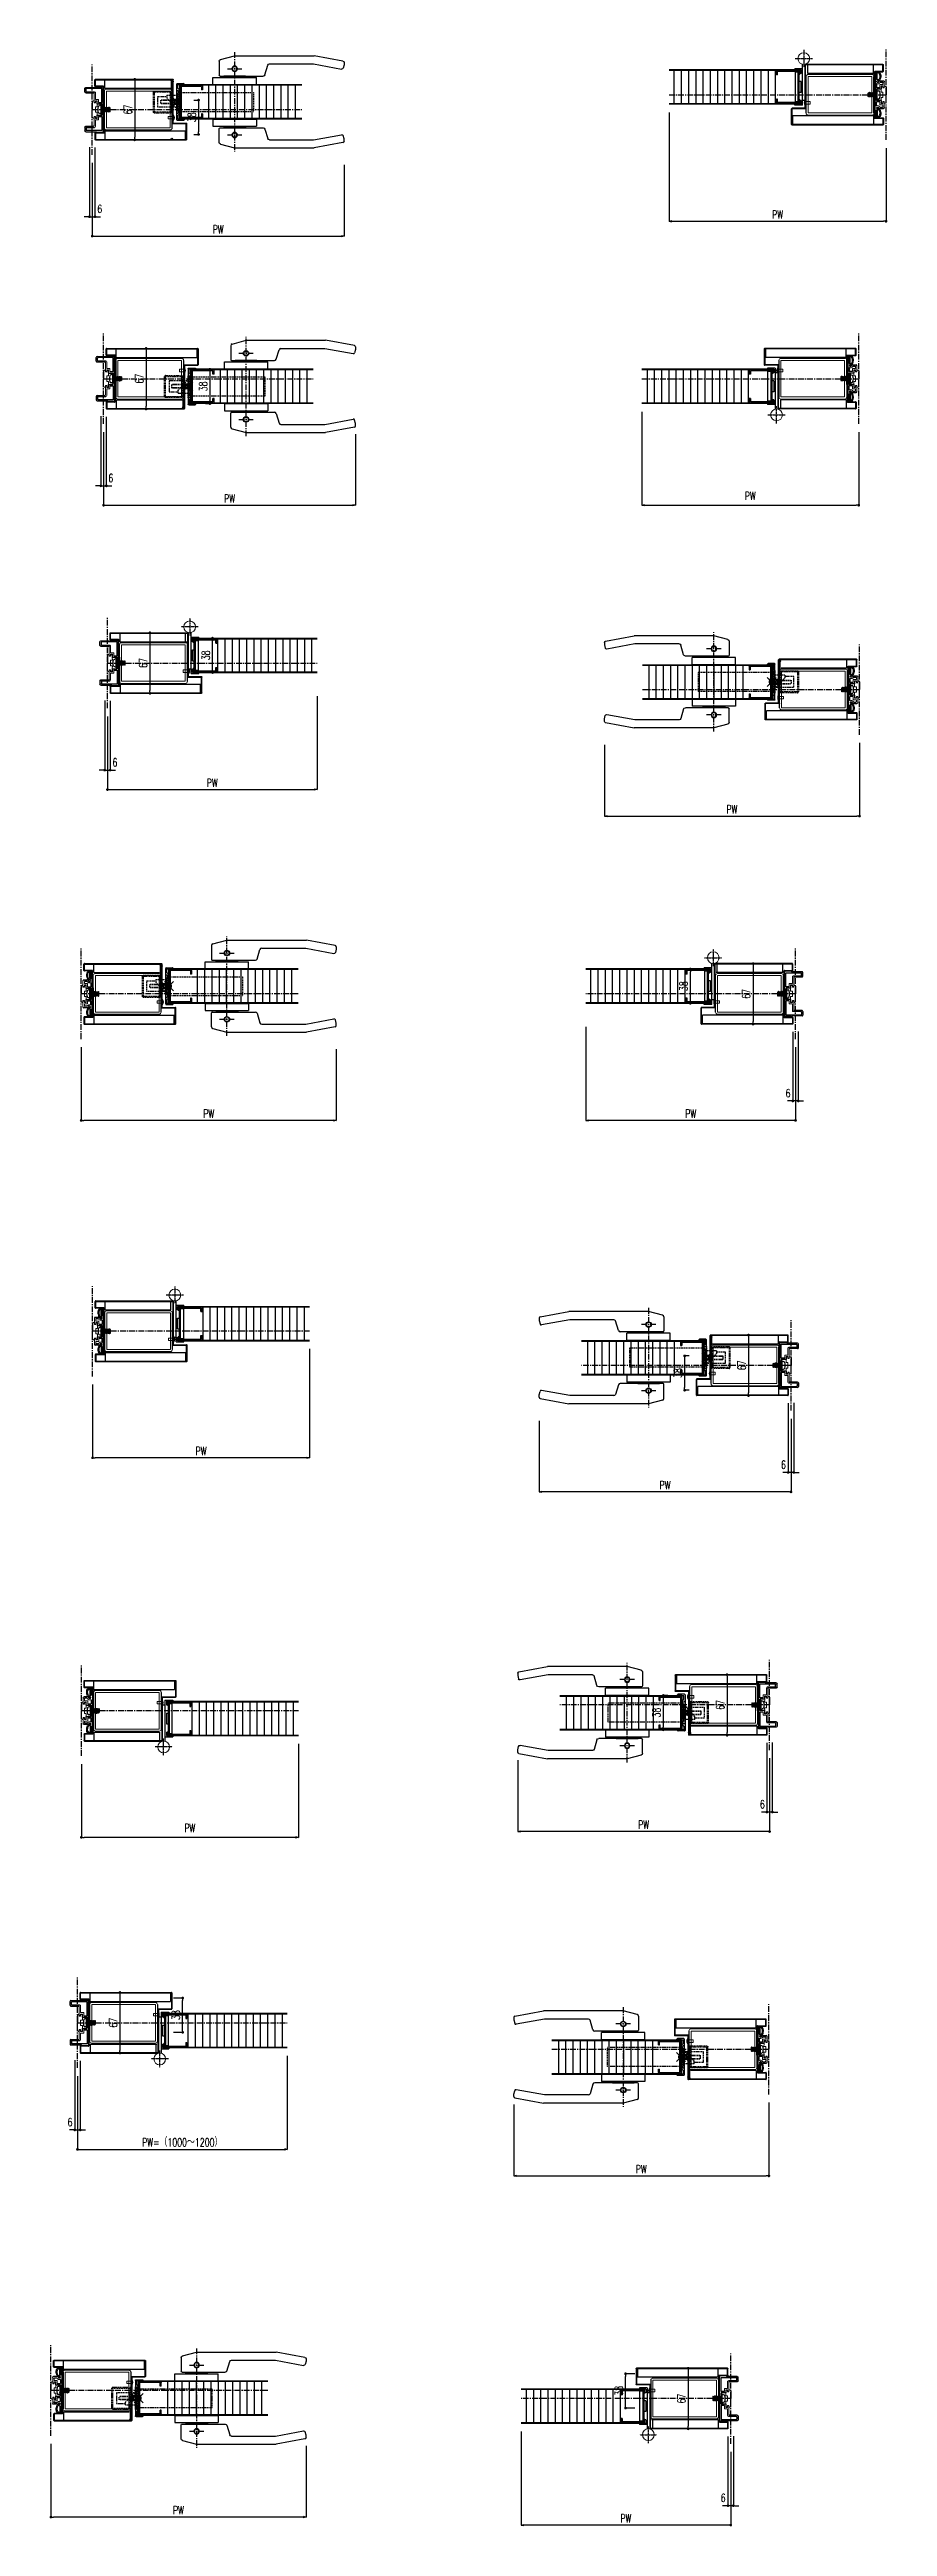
# Model space of a CAD drawing. Extents: x -275225 to 47266, y -41063 to 95295.
# Drawn here: x -219682 to -218755, y -17745 to -15005 of the extents above; entities that cross this region are included whole.
import ezdxf

# ---------------------------------------------------------------- set-up
doc = ezdxf.new("R2010")
doc.units = 0
doc.header["$LTSCALE"] = 0.2
doc.header["$PDMODE"] = 99
doc.header["$PDSIZE"] = 5
doc.linetypes.add('CENTER', pattern=[50.8, 31.75, -6.35, 6.35, -6.35])
doc.linetypes.add('HIDDEN', pattern=[9.525, 6.35, -3.175])
doc.layers.add('_ポイント', color=1, linetype='Continuous', plot=False)
for name, color, linetype in [('_基準', 1, 'CENTER'), ('_製品', 4, 'Continuous'), ('_製品寸法', 9, 'Continuous'), ('KIJUN', 1, 'CENTER')]:
    doc.layers.add(name, color=color, linetype=linetype)
doc.styles.add('OKAMURA', font='SIMPLEX.shx', dxfattribs={"width": 0.7, "bigfont": 'BIGFONT.shx'})
doc.dimstyles.new('OKAMURA-003', dxfattribs={"dimscale": 3, "dimtxt": 3, "dimasz": 1, "dimexe": 0, "dimexo": 3, "dimgap": 1, "dimtad": 1, "dimdec": 3, "dimdsep": 46, "dimtxsty": 'OKAMURA', "dimblk1": 'DOT', "dimblk2": 'DOT', "dimsah": 1, "dimcen": 0, "dimclrd": 9, "dimclre": 9, "dimclrt": 3, "dimadec": 0, "dimazin": 0, "dimtfac": 1, "dimtdec": 3, "dimtix": 1, "dimtmove": 2, "dimatfit": 3, "dimldrblk": 'NONE', "dimfxl": 0, "dimtolj": 1, "dimarcsym": 0})

# ---------------------------------------------------------------- blocks, each defined once
blk = doc.blocks.new('_DOT')
at = {"color": 0, "linetype": 'ByBlock'}
blk.add_line((-0.5, 0), (-1, 0), dxfattribs=at)
at = {"color": 0, "linetype": 'ByBlock', "const_width": 0.5}
blk.add_lwpolyline([(-0.25, 0, 1), (0.25, 0, 1)], format="xyb", close=True, dxfattribs=at)
blk = doc.blocks.new('_Open30')
at = {"color": 0, "linetype": 'ByBlock', "lineweight": -2}
for p, q in [((-1, 0.27), (0, 0)), ((0, 0), (-1, -0.27)), ((0, 0), (-1, 0))]:
    blk.add_line(p, q, dxfattribs=at)
blk = doc.blocks.new('*D459')
at = {"layer": '_製品寸法', "color": 9, "lineweight": -2, "transparency": 16777216}
for p, q in [((0, -36.5), (0, -140)), ((231.8, -59), (231.8, -140)), ((228.8, -140), (3, -140))]:
    blk.add_line(p, q, dxfattribs=at)
at = {"layer": 'Defpoints', "color": 0, "transparency": 16777216}
for p in [(0, -27.5), (231.8, -50), (0, -140)]:
    blk.add_point(p, dxfattribs=at)
at = {"layer": '_製品寸法', "color": 9, "lineweight": -2, "transparency": 16777216, "xscale": 3, "yscale": 3, "zscale": 3, "rotation": 180}
blk.add_blockref('_Open30', (0, -140), dxfattribs=at)
at = {"layer": '_製品寸法', "color": 9, "lineweight": -2, "transparency": 16777216, "xscale": 3, "yscale": 3, "zscale": 3}
blk.add_blockref('_DOT', (231.8, -140), dxfattribs=at)
at = {"layer": '_製品寸法', "color": 3, "transparency": 16777216, "insert": (115.9, -132.5), "char_height": 9, "attachment_point": 5, "style": 'OKAMURA'}
blk.add_mtext('\\A1;PW', dxfattribs=at)
blk = doc.blocks.new('_None')
blk = doc.blocks.new('*D460')
at = {"layer": '_製品寸法', "color": 9, "lineweight": -2, "transparency": 16777216}
for p, q in [((228.8, -42), (228.8, -118.5)), ((234.8, -41.5), (234.8, -118.5)), ((225.8, -118.5), (222.8, -118.5)), ((234.8, -118.5), (228.8, -118.5)), ((237.8, -118.5), (240.8, -118.5))]:
    blk.add_line(p, q, dxfattribs=at)
at = {"layer": 'Defpoints', "color": 0, "transparency": 16777216}
for p in [(228.8, -33), (234.8, -32.5), (228.8, -118.5)]:
    blk.add_point(p, dxfattribs=at)
at = {"layer": '_製品寸法', "color": 9, "lineweight": -2, "transparency": 16777216, "xscale": 3, "yscale": 3, "zscale": 3}
blk.add_blockref('_DOT', (228.8, -118.5), dxfattribs=at)
at = {"layer": '_製品寸法', "color": 9, "lineweight": -2, "transparency": 16777216, "xscale": 3, "yscale": 3, "zscale": 3, "rotation": 180}
blk.add_blockref('_DOT', (234.8, -118.5), dxfattribs=at)
at = {"layer": '_製品寸法', "color": 3, "transparency": 16777216, "insert": (223.5, -109.9), "char_height": 9, "attachment_point": 5, "style": 'OKAMURA'}
blk.add_mtext('\\A1;6', dxfattribs=at)
blk = doc.blocks.new('A$C483F56C4')
at = {"color": 0, "linetype": 'ByBlock'}
blk.add_line((6, 6.3), (0, 6.3), dxfattribs=at)
at = {"color": 0, "linetype": 'ByBlock', "lineweight": 15}
for p, q in [((1.6, 6.3), (1.6, 0.7)), ((1.6, 0.7), (4.4, 0.7)), ((4.4, 6.3), (4.4, 0.7))]:
    blk.add_line(p, q, dxfattribs=at)
at = {"color": 0, "linetype": 'ByBlock'}
blk.add_arc((3, 2.3), 5, 53.1302, 126.87, dxfattribs=at)
blk = doc.blocks.new('P16KONEJI')
at = {"layer": '_製品', "color": 0, "linetype": 'ByBlock'}
for p, q in [((3.3, 9.9), (1.8, 9.8)), ((3.3, 0.9), (1.8, 1)), ((3.3, 10.8), (3.3, 0)), ((4.3, 10.8), (3.3, 10.8)), ((3.3, 7.8), (3.3, 7.9)), ((3.3, 7.9), (3.4, 7.9)), ((3.3, 7.9), (3.7, 2.9)), ((3.4, 7.9), (3.7, 7.5)), ((3.4, 7.9), (3.8, 2.9)), ((3.5, 3.4), (3.7, 2.9)), ((3.7, 2.9), (3.8, 2.9)), ((3.8, 2.9), (4.1, 3.4)), ((3.9, 7.5), (4.1, 7.9)), ((4.1, 7.9), (4.2, 7.9)), ((4.1, 7.9), (4.5, 2.9)), ((4.2, 7.9), (4.5, 7.5)), ((4.2, 7.9), (4.6, 2.9)), ((4.3, 10.8), (4.3, 0)), ((4.3, 3.4), (4.5, 2.9)), ((4.5, 2.9), (4.6, 2.9)), ((4.6, 2.9), (4.9, 3.4)), ((4.7, 7.5), (4.9, 7.9)), ((4.9, 7.9), (5.3, 2.9)), ((4.9, 7.9), (5, 7.9)), ((5, 7.9), (5.4, 2.9)), ((5, 7.9), (5.3, 7.5)), ((5.1, 3.4), (5.3, 2.9)), ((5.3, 2.9), (5.4, 2.9)), ((5.4, 2.9), (5.7, 3.4)), ((5.5, 7.5), (5.7, 7.9)), ((5.7, 7.9), (5.8, 7.9)), ((5.7, 7.9), (6.1, 2.9)), ((5.8, 7.9), (6.1, 7.5)), ((5.8, 7.9), (6.2, 2.9)), ((5.9, 3.4), (6.1, 2.9)), ((6.1, 2.9), (6.2, 2.9)), ((6.2, 2.9), (6.5, 3.4)), ((6.3, 7.5), (6.5, 7.9)), ((6.5, 7.9), (6.6, 7.9)), ((6.5, 7.9), (6.9, 2.9)), ((6.6, 7.9), (6.9, 7.5)), ((6.6, 7.9), (7, 2.9)), ((6.7, 3.4), (6.9, 2.9)), ((6.9, 2.9), (7, 2.9)), ((7, 2.9), (7.3, 3.4)), ((7.1, 7.5), (7.3, 7.9)), ((7.3, 7.9), (7.4, 7.9)), ((7.3, 7.9), (7.7, 2.9)), ((7.4, 7.9), (7.7, 7.5)), ((7.4, 7.9), (7.8, 2.9)), ((7.5, 3.4), (7.7, 2.9)), ((7.7, 2.9), (7.8, 2.9)), ((7.8, 2.9), (8.1, 3.4)), ((7.9, 7.5), (8.1, 7.9)), ((8.1, 7.9), (8.2, 7.9)), ((8.1, 7.9), (8.5, 2.9)), ((8.2, 7.9), (8.5, 7.5)), ((8.2, 7.9), (8.6, 2.9)), ((8.3, 3.4), (8.5, 2.9)), ((8.5, 2.9), (8.6, 2.9)), ((8.6, 2.9), (8.9, 3.4)), ((8.7, 7.5), (8.9, 7.9)), ((8.9, 7.9), (9, 7.9)), ((8.9, 7.9), (9.3, 2.9)), ((9, 7.9), (9.3, 7.5)), ((9, 7.9), (9.4, 2.9)), ((9.1, 3.4), (9.3, 2.9)), ((9.3, 2.9), (9.4, 2.9)), ((9.4, 2.9), (9.7, 3.4)), ((9.5, 7.5), (9.7, 7.9)), ((9.7, 7.9), (9.8, 7.9)), ((9.7, 7.9), (10.1, 2.9)), ((9.8, 7.9), (10.1, 7.5)), ((9.8, 7.9), (10.2, 2.9)), ((9.9, 3.4), (10.1, 2.9)), ((10.1, 2.9), (10.2, 2.9)), ((10.2, 2.9), (10.5, 3.4)), ((10.3, 7.5), (10.5, 7.9)), ((10.5, 7.9), (10.6, 7.9)), ((10.5, 7.9), (10.9, 2.9)), ((10.6, 7.9), (10.9, 7.5)), ((10.6, 7.9), (11, 2.9)), ((10.7, 3.4), (10.9, 2.9)), ((10.9, 2.9), (11, 2.9)), ((11, 2.9), (11.3, 3.4)), ((11.1, 7.5), (11.3, 7.9)), ((11.3, 7.9), (11.4, 7.9)), ((11.3, 7.9), (11.7, 2.9)), ((11.4, 7.9), (11.7, 7.5)), ((11.4, 7.9), (11.8, 2.9)), ((11.5, 3.4), (11.7, 2.9)), ((11.7, 2.9), (11.8, 2.9)), ((11.8, 2.9), (12.1, 3.4)), ((11.9, 7.5), (12.1, 7.9)), ((12.1, 7.9), (12.2, 7.9)), ((12.1, 7.9), (12.5, 2.9)), ((12.2, 7.9), (12.5, 7.5)), ((12.2, 7.9), (12.6, 2.9)), ((12.3, 3.4), (12.5, 2.9)), ((12.5, 2.9), (12.6, 2.9)), ((12.6, 2.9), (12.9, 3.4)), ((12.7, 7.5), (12.9, 7.9)), ((12.9, 7.9), (13, 7.9)), ((12.9, 7.9), (13.3, 3.5)), ((13, 7.9), (13.3, 7.5)), ((13, 7.9), (13.3, 3.5)), ((13.3, 3.5), (13, 3.4)), ((13.3, 7.5), (13.3, 3.5)), ((4.3, 0), (3.3, 0))]:
    blk.add_line(p, q, dxfattribs=at)
for centre, radius, start, end in [((12, 5.4), 12, 164.506, 195.494), ((2, 8.2), 1.6, 95, 164.506), ((2, 2.6), 1.6, 195.494, 265), ((3.4, 3.3), 0.115, 30, 150), ((3.8, 7.5), 0.115, 210, 330), ((4.2, 3.3), 0.115, 30, 150), ((4.6, 7.5), 0.115, 210, 330), ((5, 3.3), 0.115, 30, 150), ((5.4, 7.5), 0.115, 210, 330), ((5.8, 3.3), 0.115, 30, 150), ((6.2, 7.5), 0.115, 210, 330), ((6.6, 3.3), 0.115, 30, 150), ((7, 7.5), 0.115, 210, 330), ((7.4, 3.3), 0.115, 30, 150), ((7.8, 7.5), 0.115, 210, 330), ((8.2, 3.3), 0.115, 30, 150), ((8.6, 7.5), 0.115, 210, 330), ((9, 3.3), 0.115, 30, 150), ((9.4, 7.5), 0.115, 210, 330), ((9.8, 3.3), 0.115, 30, 150), ((10.2, 7.5), 0.115, 210, 330), ((10.6, 3.3), 0.115, 30, 150), ((11, 7.5), 0.115, 210, 330), ((11.4, 3.3), 0.115, 30, 150), ((11.8, 7.5), 0.115, 210, 330), ((12.2, 3.3), 0.115, 30, 150), ((12.6, 7.5), 0.115, 210, 330), ((13, 3.3), 0.115, 112.5605, 150)]:
    blk.add_arc(centre, radius, start, end, dxfattribs=at)
blk = doc.blocks.new('P16USHEISYO')
at = {"color": 0, "linetype": 'ByBlock'}
for p, q in [((4, 45), (4, 49)), ((5, 50), (16.4, 50)), ((5, 44), (13.7, 44)), ((5.5, 45.7), (5.5, 48.3)), ((22.9, 48.8), (6, 48.8)), ((6, 45.2), (14.7, 45.2)), ((12.2, 34), (12.2, 25.5)), ((16.8, 50.4), (16.4, 50)), ((17, 50.5), (23.9, 50.5)), ((17.9, 31.8), (22.9, 31.8)), ((19.2, 33.3), (22.9, 33.3)), ((22.9, 33.3), (22.9, 48.8)), ((22.9, 31.8), (22.9, 25.8)), ((24.4, 25.8), (24.4, 50)), ((4, 6), (4, 2)), ((5, 7), (13.7, 7)), ((5, 1), (16.4, 1)), ((5.5, 5.3), (5.5, 2.7)), ((6, 5.8), (14.7, 5.8)), ((22.9, 2.2), (6, 2.2)), ((12.2, 17), (12.2, 25.5)), ((12.2, 17), (12.2, 25.5)), ((12.2, 17), (12.2, 25.5)), ((16.8, 0.6), (16.4, 1)), ((17, 0.5), (23.9, 0.5)), ((17.9, 19.2), (22.9, 19.2)), ((19.2, 17.7), (22.9, 17.7)), ((22.9, 25.8), (23.2, 25.5)), ((22.9, 25.2), (23.2, 25.5)), ((22.9, 19.2), (22.9, 25.2)), ((22.9, 17.7), (22.9, 2.2)), ((24.4, 25.8), (24.1, 25.5)), ((24.1, 25.5), (24.4, 25.2)), ((24.4, 25.2), (24.4, 1))]:
    blk.add_line(p, q, dxfattribs=at)
at = {"color": 0, "linetype": 'ByBlock', "lineweight": 15}
for p, q in [((12.2, 34), (13.2, 35)), ((14.2, 35), (13.2, 35)), ((14.2, 43.5), (14.2, 33.5)), ((14.2, 33), (14.2, 35)), ((14.2, 33.5), (15.7, 33.5)), ((14.2, 33), (15.7, 33)), ((14.2, 33), (15.7, 33)), ((15.7, 44.2), (15.7, 36.7)), ((18.9, 36.7), (15.7, 36.7)), ((15.7, 33.5), (15.7, 35.2)), ((15.7, 35.2), (17.7, 35.2)), ((17.2, 34.7), (15.7, 34.7)), ((15.7, 33), (15.7, 34.7)), ((15.7, 33), (15.7, 34.5)), ((15.7, 28.5), (17.7, 28.5)), ((15.7, 28.5), (15.7, 22.5)), ((15.7, 28.5), (17.7, 28.5)), ((15.7, 28.5), (15.7, 22.5)), ((17.7, 28.5), (17.2, 34.7)), ((17.7, 28.5), (17.2, 34.5)), ((17.7, 32), (17.7, 35.2)), ((17.7, 28.5), (17.7, 28.5)), ((19.2, 33.3), (19.2, 36.4)), ((12.2, 17), (13.2, 16)), ((14.2, 16), (13.2, 16)), ((14.2, 18), (14.2, 16)), ((14.2, 18), (15.7, 18)), ((14.2, 18), (15.7, 18)), ((14.2, 7.5), (14.2, 17.5)), ((14.2, 17.5), (15.7, 17.5)), ((15.7, 22.5), (17.7, 22.5)), ((15.7, 22.5), (17.7, 22.5)), ((15.7, 18), (15.7, 16.5)), ((15.7, 18), (15.7, 16.2)), ((15.7, 17.5), (15.7, 15.7)), ((17.2, 16.2), (15.7, 16.2)), ((15.7, 15.7), (17.7, 15.7)), ((15.7, 6.8), (15.7, 14.2)), ((18.9, 14.2), (15.7, 14.2)), ((17.7, 22.5), (17.2, 16.2)), ((17.7, 22.5), (17.7, 22.4)), ((17.7, 19), (17.7, 15.7)), ((19.2, 17.7), (19.2, 14.5))]:
    blk.add_line(p, q, dxfattribs=at)
at = {"color": 0, "linetype": 'ByBlock'}
for centre, radius, start, end in [((5, 49), 1, 90, 180), ((5, 45), 1, 180, 270), ((6, 48.3), 0.5, 90, 180), ((6, 45.7), 0.5, 180, 270), ((13.7, 43.5), 0.5, 0, 90), ((17, 50.2), 0.3, 90, 135), ((17.9, 32), 0.2, 180, 270), ((23.9, 50), 0.5, 0, 90), ((5, 6), 1, 90, 180), ((5, 2), 1, 180, 270), ((6, 5.3), 0.5, 90, 180), ((6, 2.7), 0.5, 180, 270), ((13.7, 7.5), 0.5, 270, 0), ((17, 0.8), 0.3, 225, 270), ((17.9, 19), 0.2, 90, 180), ((23.9, 1), 0.5, 270, 0)]:
    blk.add_arc(centre, radius, start, end, dxfattribs=at)
at = {"color": 0, "linetype": 'ByBlock', "lineweight": 15}
for centre, radius, start, end in [((14.7, 44.2), 1, 0, 90), ((18.9, 36.4), 0.3, 0, 90), ((14.7, 6.8), 1, 270, 0), ((18.9, 14.5), 0.3, 270, 0)]:
    blk.add_arc(centre, radius, start, end, dxfattribs=at)
blk = doc.blocks.new('P16SETSURIUSHEISYO3')
at = {"layer": '_基準'}
blk.add_line((0, 0), (231.8, 0), dxfattribs=at)
at = {"layer": '_製品', "color": 0, "linetype": 'ByBlock'}
for p, q in [((3, 26), (3, 33)), ((3.5, 33.5), (104, 33.5)), ((3.5, 26), (3.5, 33)), ((3.5, 33), (104, 33)), ((14, 23.5), (14, 33)), ((103, 33), (103, 23.5)), ((104, 33), (104, 15.5)), ((104.5, 33), (104.5, 15.5)), ((12.7, 26), (3.5, 26)), ((12.7, 25.5), (3.5, 25.5)), ((12.2, 6.5), (12.7, 6.5)), ((12.2, 6.5), (12.2, -25.5)), ((12.7, -6.5), (12.7, 25.5)), ((12.7, 6.5), (12.7, -25.5)), ((13.2, -6.5), (13.2, 25.5)), ((13.4, 20.2), (13.4, -20.2)), ((14, 23.5), (103, 23.5)), ((15.7, 22.5), (15.7, 23.5)), ((86.1, 22.5), (86.1, 23.5)), ((88.4, 20.2), (88.4, -20.2)), ((88.5, 15), (88.5, 4.5)), ((88.5, 4.5), (89, 4.5)), ((89, 15.5), (104, 15.5)), ((89, 15), (104, 15)), ((89, 15), (89, -33)), ((89, 15), (89.5, 15)), ((89, 15), (89.5, 15)), ((89.5, 15), (89.5, -33)), ((89.5, 7.5), (89.5, -33.6)), ((89.5, 6.5), (92.5, 6.5)), ((89.5, 6.5), (89.5, -33.6)), ((92.5, 11.7), (101, 11.7)), ((92.5, 11.7), (92.5, -28.7)), ((92.5, 6.5), (92.5, -33.6)), ((94, 10.5), (231.8, 10.5)), ((94, 10.5), (94, 6.5)), ((94, 6.5), (95.5, 6.5)), ((95.5, 9.9), (95.5, 5.5)), ((95.5, 5.5), (96.1, 5.5)), ((96.1, 9.9), (231.8, 9.9)), ((96.1, 9.9), (96.1, -26.9)), ((97.3, 8.7), (97.3, -25.7)), ((97.3, 8.7), (119.9, 8.7)), ((97.3, 8), (100.5, 8)), ((100.5, -25), (100.5, 8)), ((101, 11.7), (101, 10.5)), ((119.9, 8.7), (119.9, 4.9)), ((119.9, 4.9), (121.1, 4.9)), ((121.1, 8.7), (121.1, 4.9)), ((3, -26), (3, -33)), ((12.2, -25.5), (3.5, -25.5)), ((12.2, -26), (3.5, -26)), ((3.5, -26), (3.5, -33)), ((12.7, -6.5), (13.2, -6.5)), ((14, -23.5), (14, -33)), ((14, -23.5), (87.7, -23.5)), ((15.7, -22.5), (15.7, -23.5)), ((86.5, -23.5), (86.5, -33)), ((94, -2.5), (94, -14.5)), ((94, -2.5), (96.1, -2.5)), ((94, -14.5), (96.1, -14.5)), ((94, -23.5), (94, -27.5)), ((94, -23.5), (95.5, -23.5)), ((95.5, -22.5), (96.1, -22.5)), ((95.5, -22.5), (95.5, -26.9)), ((96.1, -26.9), (231.8, -26.9)), ((97.3, -25), (100.5, -25)), ((97.3, -25.7), (119.9, -25.7)), ((119.9, -21.9), (121.1, -21.9)), ((119.9, -21.9), (119.9, -25.7)), ((121.1, -21.9), (121.1, -25.7)), ((3.5, -33), (89, -33)), ((3.5, -33.5), (89, -33.5)), ((92.5, -28.7), (101, -28.7)), ((94, -27.5), (231.8, -27.5)), ((101, -27.5), (101, -28.7))]:
    blk.add_line(p, q, dxfattribs=at)
at = {"layer": '_製品', "color": 0, "linetype": 'ByBlock', "lineweight": 15}
for p, q in [((15.7, 22.5), (86.1, 22.5)), ((15.7, 20.2), (15.7, -20.2)), ((15.7, 20.2), (86.1, 20.2)), ((86.1, 20.2), (86.1, -20.2)), ((15.7, -20.2), (86.1, -20.2)), ((15.7, -22.5), (86.1, -22.5))]:
    blk.add_line(p, q, dxfattribs=at)
at = {"layer": '_製品', "color": 6, "linetype": 'ByBlock'}
for p, q in [((122.2, 9.9), (122.2, -26.9)), ((130.2, 9.9), (130.2, -26.9)), ((138.2, 9.9), (138.2, -26.9)), ((146.2, 9.9), (146.2, -26.9)), ((154.2, 9.9), (154.2, -26.9)), ((162.2, 9.9), (162.2, -26.9)), ((170.2, 9.9), (170.2, -26.9)), ((178.2, 9.9), (178.2, -26.9)), ((186.2, 9.9), (186.2, -26.9)), ((194.2, 9.9), (194.2, -26.9)), ((202.2, 9.9), (202.2, -26.9)), ((210.2, 9.9), (210.2, -26.9)), ((218.2, 9.9), (218.2, -26.9)), ((226.2, 9.9), (226.2, -26.9))]:
    blk.add_line(p, q, dxfattribs=at)
at = {"layer": '_製品', "color": 0, "linetype": 'ByBlock', "lineweight": 13}
blk.add_circle((91, -40), 6.5, dxfattribs=at)
at = {"layer": '_製品', "color": 0, "linetype": 'ByBlock'}
for centre, radius, start, end in [((3.5, 33), 0.5, 90, 180), ((104, 33), 0.5, 0, 90), ((3.5, 26), 0.5, 180, 270), ((12.7, 25.5), 0.5, 0, 90), ((89, 15), 0.5, 90, 180), ((96.1, 9.9), 0.6, 90, 180.023), ((97.3, 8.7), 1.2, 90, 180), ((104, 15.5), 0.5, 270, 0), ((119.9, 8.7), 1.2, 0, 90), ((3.5, -26), 0.5, 90, 180), ((12.2, -25.5), 0.5, 270, 0), ((96.1, -26.9), 0.6, 180, 270.023), ((97.3, -25.7), 1.2, 180, 270), ((119.9, -25.7), 1.2, 270, 0), ((3.5, -33), 0.5, 180, 270), ((89, -33), 0.5, 270, 0)]:
    blk.add_arc(centre, radius, start, end, dxfattribs=at)
at = {"layer": '_製品', "color": 0, "linetype": 'ByBlock', "lineweight": 15}
for centre, start, end in [((15.7, 20.2), 90, 180), ((15.7, 20.2), 90, 180), ((86.1, 20.2), 0, 90), ((15.7, -20.2), 180, 270), ((86.1, -20.2), 270, 0)]:
    blk.add_arc(centre, 2.3, start, end, dxfattribs=at)
at = {"layer": 'KIJUN', "ltscale": 0.033}
for p, q in [((100.5, -40), (81.5, -40)), ((91, -49.5), (91, -30.5))]:
    blk.add_line(p, q, dxfattribs=at)
at = {"layer": '_製品', "color": 0, "linetype": 'ByBlock'}
blk.add_blockref('P16USHEISYO', (-12.2, -25.5), dxfattribs=at)
at = {"layer": '_製品', "color": 6, "linetype": 'ByBlock'}
blk.add_blockref('P16KONEJI', (6.4, -5.4), dxfattribs=at)
at = {"layer": '_製品', "color": 0, "linetype": 'ByBlock', "rotation": 270}
blk.add_blockref('A$C483F56C4', (83.2, 12), dxfattribs=at)
blk = doc.blocks.new('*D461')
at = {"layer": '_製品寸法', "color": 9, "lineweight": -2, "transparency": 16777216}
for p, q in [((219.3, 33.5), (184.8, 33.5)), ((184.8, 30.5), (184.8, -30.5)), ((219.3, -33.5), (184.8, -33.5))]:
    blk.add_line(p, q, dxfattribs=at)
at = {"layer": 'Defpoints', "color": 0, "transparency": 16777216}
for p in [(228.3, 33.5), (184.8, -33.5), (228.3, -33.5)]:
    blk.add_point(p, dxfattribs=at)
at = {"layer": '_製品寸法', "color": 9, "lineweight": -2, "transparency": 16777216, "xscale": 3, "yscale": 3, "zscale": 3}
for p, rotation in [((184.8, 33.5), 90), ((184.8, -33.5), 270)]:
    blk.add_blockref('_DOT', p, dxfattribs=dict(at, rotation=rotation))
at = {"layer": '_製品寸法', "color": 3, "transparency": 16777216, "insert": (177.3, 0), "char_height": 9, "attachment_point": 5, "rotation": 90, "style": 'OKAMURA'}
blk.add_mtext('\\A1;67', dxfattribs=at)
blk = doc.blocks.new('*D462')
at = {"layer": '_製品寸法', "color": 9, "lineweight": -2, "transparency": 16777216}
for p, q in [((125.7, 27.5), (115.5, 27.5)), ((115.5, -7.5), (115.5, 24.5)), ((125.7, -10.5), (115.5, -10.5))]:
    blk.add_line(p, q, dxfattribs=at)
at = {"layer": 'Defpoints', "color": 0, "transparency": 16777216}
for p in [(115.5, 27.5), (134.7, 27.5), (134.7, -10.5)]:
    blk.add_point(p, dxfattribs=at)
at = {"layer": '_製品寸法', "color": 9, "lineweight": -2, "transparency": 16777216, "xscale": 3, "yscale": 3, "zscale": 3}
for p, rotation in [((115.5, 27.5), 90), ((115.5, -10.5), 270)]:
    blk.add_blockref('_DOT', p, dxfattribs=dict(at, rotation=rotation))
at = {"layer": '_製品寸法', "color": 3, "transparency": 16777216, "insert": (108, 8.5), "char_height": 9, "attachment_point": 5, "rotation": 90, "style": 'OKAMURA'}
blk.add_mtext('\\A1;38', dxfattribs=at)
blk = doc.blocks.new('*D300')
at = {"layer": '_製品寸法', "color": 9, "lineweight": -2, "transparency": 16777216}
for p, q in [((0, -59), (0, -140)), ((282.1, -61.2), (282.1, -140)), ((279.1, -140), (3, -140))]:
    blk.add_line(p, q, dxfattribs=at)
at = {"layer": 'Defpoints', "color": 0, "transparency": 16777216}
for p in [(0, -50), (282.1, -52.2), (0, -140)]:
    blk.add_point(p, dxfattribs=at)
at = {"layer": '_製品寸法', "color": 9, "lineweight": -2, "transparency": 16777216, "xscale": 3, "yscale": 3, "zscale": 3, "rotation": 180}
blk.add_blockref('_DOT', (0, -140), dxfattribs=at)
at = {"layer": '_製品寸法', "color": 9, "lineweight": -2, "transparency": 16777216, "xscale": 3, "yscale": 3, "zscale": 3}
blk.add_blockref('_Open30', (282.1, -140), dxfattribs=at)
at = {"layer": '_製品寸法', "color": 3, "transparency": 16777216, "insert": (141.1, -132.5), "char_height": 9, "attachment_point": 5, "style": 'OKAMURA'}
blk.add_mtext('\\A1;PW', dxfattribs=at)
blk = doc.blocks.new('飾ｻｯｼｭ-A')
at = {"layer": '_製品', "color": 0, "linetype": 'ByBlock'}
for p, q in [((-5.2, 19.1), (-5.2, 19.7)), ((-5.2, 19.1), (1.8, 19.1)), ((2.4, 20.3), (-4.6, 20.3)), ((1.8, 15), (0.1, 13.3)), ((0.1, 10.7), (0.1, 13.3)), ((1.8, 9), (0.1, 10.7)), ((1.8, 15), (1.8, 19.1)), ((1.8, -9), (1.8, 9)), ((3, 19.7), (3, -19.7)), ((1.8, -19.1), (-5.2, -19.1)), ((-5.2, -19.1), (-5.2, -19.7)), ((2.4, -20.3), (-4.6, -20.3)), ((1.8, -9), (0.1, -10.7)), ((0.1, -10.7), (0.1, -13.3)), ((1.8, -15), (0.1, -13.3)), ((1.8, -15), (1.8, -19.1))]:
    blk.add_line(p, q, dxfattribs=at)
for centre, start, end in [((-4.6, 19.7), 90, 180), ((2.4, 19.7), 0, 90), ((-4.6, -19.7), 180, 270), ((2.4, -19.7), 270, 0)]:
    blk.add_arc(centre, 0.6, start, end, dxfattribs=at)
blk.add_point((3, 0), dxfattribs=at)
blk = doc.blocks.new('P16UGHEISYO')
at = {"layer": '_製品', "color": 0, "linetype": 'ByBlock', "lineweight": 15}
for p, q in [((0, 0), (0, 25.3)), ((2, 14.6), (2.1, 14.1)), ((2, 14.6), (2.1, 14.1)), ((2.5, 15.5), (3, 15.6)), ((3.5, 13.7), (3, 13.6)), ((3.9, 12.2), (3.4, 12.1)), ((4.1, 14.6), (4, 14.7)), ((5.2, 7.8), (5.2, 10.9)), ((5.5, 11.2), (8.7, 11.2)), ((6.7, 6.5), (6.7, 9.7)), ((8.7, 9.7), (6.7, 9.7)), ((6.7, 3), (7.2, 9.2)), ((6.7, 3), (7.2, 9)), ((6.7, 3), (6.7, 3)), ((8.7, 3), (6.7, 3)), ((8.7, 3), (6.7, 3)), ((7.2, 9.2), (8.7, 9.2)), ((8.7, 13.3), (8.7, 11.2)), ((8.7, 8), (8.7, 9.7)), ((8.7, 7.5), (8.7, 9.2)), ((8.7, 7.5), (8.7, 9)), ((10.2, 8), (8.7, 8)), ((10.2, 7.5), (8.7, 7.5)), ((10.2, 7.5), (8.7, 7.5)), ((8.7, 3), (8.7, -3)), ((8.7, 3), (8.7, -3)), ((10.2, 14.3), (10.2, 8)), ((10.2, 7.5), (10.2, 9.5)), ((10.2, 9.5), (11.2, 9.5)), ((12.2, 8.5), (11.2, 9.5)), ((2, -14.6), (2.1, -14.1)), ((2, -14.6), (2.1, -14.1)), ((2.5, -15.5), (3, -15.6)), ((3.5, -13.7), (3, -13.6)), ((3.9, -12.2), (3.4, -12.1)), ((4.1, -14.6), (4, -14.7)), ((5.2, -7.8), (5.2, -11)), ((5.5, -11.3), (8.7, -11.3)), ((6.7, -3), (6.7, -3)), ((8.7, -3), (6.7, -3)), ((8.7, -3), (6.7, -3)), ((6.7, -3), (7.2, -9.3)), ((6.7, -6.5), (6.7, -9.8)), ((8.7, -9.8), (6.7, -9.8)), ((7.2, -9.3), (8.7, -9.3)), ((8.7, -7.5), (8.7, -9)), ((10.2, -7.5), (8.7, -7.5)), ((8.7, -7.5), (8.7, -9.3)), ((10.2, -7.5), (8.7, -7.5)), ((10.2, -8), (8.7, -8)), ((8.7, -8), (8.7, -9.8)), ((8.7, -13.3), (8.7, -11.3)), ((10.2, -7.5), (10.2, -9.5)), ((10.2, -14.3), (10.2, -8)), ((10.2, -9.5), (11.2, -9.5)), ((12.2, -8.5), (11.2, -9.5))]:
    blk.add_line(p, q, dxfattribs=at)
at = {"layer": '_製品', "color": 0, "linetype": 'ByBlock'}
for p, q in [((0, 24.8), (0, 0.3)), ((0, 0.3), (0.3, 0)), ((0, 0.3), (0, -0.3)), ((0.2, 25), (1.3, 25)), ((1.5, 0.3), (1.2, 0)), ((1.5, 24.8), (1.5, 17.3)), ((1.5, 19.6), (1.5, 24.5)), ((1.5, 17.6), (1.5, 22.5)), ((2.5, 17.6), (1.5, 17.6)), ((1.5, 12.1), (1.5, 7.8)), ((5.2, 7.8), (1.5, 7.8)), ((1.5, 6.3), (1.5, 0.3)), ((6.5, 6.3), (1.5, 6.3)), ((2.7, 16.8), (2, 16.8)), ((2.5, 19.6), (2.5, 24.3)), ((2.5, 17.6), (2.5, 22.3)), ((3.2, 15.6), (4.5, 17.1)), ((4, 15), (5.2, 16.5)), ((4.2, 15.2), (4.4, 15.3)), ((4.6, 15.3), (9.2, 15.3)), ((5.7, 13.8), (8.2, 13.8)), ((12.2, 8.5), (12.2, 0)), ((0.3, 0), (0, -0.3)), ((0, -24.8), (0, -0.3)), ((0, -24.8), (0, -0.3)), ((0, -24.8), (0, -0.3)), ((0.2, -25), (1.3, -25)), ((1.5, -0.3), (1.2, 0)), ((1.5, -6.3), (1.5, -0.3)), ((6.5, -6.3), (1.5, -6.3)), ((1.5, -12.1), (1.5, -7.8)), ((5.2, -7.8), (1.5, -7.8)), ((1.5, -24.8), (1.5, -17.3)), ((1.5, -17.6), (1.5, -22.5)), ((2.5, -17.6), (1.5, -17.6)), ((1.5, -19.6), (1.5, -24.5)), ((2.7, -16.8), (2, -16.8)), ((2.5, -17.6), (2.5, -22.3)), ((2.5, -19.6), (2.5, -24.3)), ((3.2, -15.6), (4.5, -17.1)), ((4, -15), (5.2, -16.5)), ((4.2, -15.2), (4.4, -15.3)), ((4.6, -15.3), (9.2, -15.3)), ((5.7, -13.8), (8.2, -13.8)), ((12.2, -8.5), (12.2, 0))]:
    blk.add_line(p, q, dxfattribs=at)
for centre, radius, start, end in [((0.2, 24.8), 0.2, 90, 180), ((1.3, 24.8), 0.2, 0, 90), ((2.5, 24.5), 1, 81.6392, 180), ((2, 17.3), 0.5, 180, 270), ((3, 14.6), 0.98, 85.6271, 18.0889), ((2.7, 24.3), 0.2, 62.7619, 180), ((2, 21.3), 4.26, 0, 81.6392), ((2, 21.3), 3.26, 0, 78.1789), ((3.1, 15.7), 0.1, 265.6271, 320), ((4.1, 14.9), 0.1, 140, 198.0889), ((4.6, 14.8), 0.5, 90, 122.3373), ((-2.7, 20.7), 7.98, 333.3869, 4.2337), ((-3.2, 20.8), 9.49, 332.4392, 2.5963), ((6.5, 6.5), 0.2, 270, 0), ((8.2, 13.3), 0.5, 0, 90), ((9.2, 14.3), 1, 0, 90), ((0.2, -24.8), 0.2, 180, 270), ((1.3, -24.8), 0.2, 270, 0), ((2, -17.3), 0.5, 90, 180), ((2.5, -24.5), 1, 180, 278.3608), ((3, -14.6), 0.98, 341.9111, 274.3729), ((2.7, -24.3), 0.2, 180, 297.2381), ((2, -21.3), 4.26, 278.3608, 0), ((2, -21.3), 3.26, 281.8211, 0), ((3.1, -15.7), 0.1, 40, 94.3729), ((4.1, -14.9), 0.1, 161.9111, 220), ((4.6, -14.8), 0.5, 237.6627, 270), ((-2.7, -20.7), 7.98, 355.7663, 26.6131), ((-3.2, -20.8), 9.49, 357.4037, 27.5608), ((6.5, -6.5), 0.2, 0, 90), ((8.2, -13.3), 0.5, 270, 0), ((9.2, -14.3), 1, 270, 0)]:
    blk.add_arc(centre, radius, start, end, dxfattribs=at)
at = {"layer": '_製品', "color": 0, "linetype": 'ByBlock', "lineweight": 15}
for centre, radius, start, end in [((1.7, 12.1), 0.2, 62.1819, 180), ((2.8, 14.3), 2.25, 242.1819, 285), ((2.7, 14.8), 0.75, 105, 195), ((2.8, 14.3), 0.75, 195, 285), ((2.7, 16.2), 0.607, 295.1761, 90), ((3.3, 14.4), 0.75, 285, 15), ((3.3, 14.4), 2.25, 285, 341.5906), ((4.4, 14.8), 0.375, 117.1919, 195), ((5.5, 10.9), 0.3, 90, 180), ((5.7, 13.6), 0.2, 90, 161.5906), ((1.7, -12.1), 0.2, 180, 297.8181), ((2.8, -14.3), 2.25, 75, 117.8181), ((2.7, -14.8), 0.75, 165, 255), ((2.8, -14.3), 0.75, 75, 165), ((2.7, -16.2), 0.607, 270, 64.8239), ((3.3, -14.4), 0.75, 345, 75), ((3.3, -14.4), 2.25, 18.4094, 75), ((4.4, -14.8), 0.375, 165, 242.8081), ((5.5, -11), 0.3, 180, 270), ((5.7, -13.6), 0.2, 198.4094, 270)]:
    blk.add_arc(centre, radius, start, end, dxfattribs=at)
blk = doc.blocks.new('P16SETUP1')
at = {"layer": '_基準'}
blk.add_line((235, 0), (475, 0), dxfattribs=at)
at = {"layer": '_製品', "color": 0, "linetype": 'ByBlock'}
for p, q in [((370.5, 33), (370.5, 15.5)), ((471.5, 33.5), (371, 33.5)), ((371, 33), (371, 15.5)), ((471.5, 33), (371, 33)), ((372, 33), (372, 23.5)), ((461, 23.5), (461, 33)), ((471.5, 26), (471.5, 33)), ((472, 26), (472, 33)), ((235, 10.5), (377.9, 10.5)), ((235, 9.9), (377.9, 9.9)), ((352.9, 4.9), (352.9, 8.7)), ((352.9, 4.9), (354.1, 4.9)), ((354.1, 8.7), (376.7, 8.7)), ((354.1, 4.9), (354.1, 8.7)), ((386, 15.5), (371, 15.5)), ((386, 15), (371, 15)), ((461, 23.5), (372, 23.5)), ((377.9, 10.5), (373, 10.5)), ((376.7, -25.7), (376.7, 8.7)), ((377.9, -26.9), (377.9, 9.9)), ((378.5, -26.9), (378.5, 9.9)), ((386, 15), (385.5, 15)), ((386, 15), (385.5, 15)), ((385.5, 15), (385.5, -33)), ((386, 15), (386, -33)), ((386, 15), (386, 4.5)), ((386.5, 4.5), (386, 4.5)), ((386.5, 15), (386.5, 4.5)), ((386.6, 20.2), (386.6, -20.2)), ((388.9, 22.5), (388.9, 23.5)), ((459.3, 22.5), (459.3, 23.5)), ((461.6, 20.2), (461.6, -20.2)), ((461.8, -6.5), (461.8, 25.5)), ((462.3, 26), (471.5, 26)), ((462.3, 25.5), (471.5, 25.5)), ((462.3, -6.5), (462.3, 25.5)), ((462.3, 6.5), (462.3, -25.5)), ((462.8, 6.5), (462.3, 6.5)), ((462.8, 6.5), (462.8, -25.5)), ((475, 8.5), (475, 0)), ((475, -8.5), (475, 0)), ((475, -8.5), (475, 0)), ((475, -8.5), (475, 0)), ((235, -26.9), (377.9, -26.9)), ((352.9, -25.7), (352.9, -21.9)), ((352.9, -21.9), (354.1, -21.9)), ((354.1, -25.7), (354.1, -21.9)), ((354.1, -25.7), (376.7, -25.7)), ((387.3, -23.5), (387.3, -33)), ((461, -23.5), (388.5, -23.5)), ((388.9, -22.5), (388.9, -23.5)), ((388.9, -22.5), (388.9, -23.5)), ((459.5, -22.5), (459.5, -23.5)), ((461, -23.5), (461, -33)), ((461.8, -6.5), (462.3, -6.5)), ((462.8, -25.5), (471.5, -25.5)), ((462.8, -26), (471.5, -26)), ((471.5, -26), (471.5, -33)), ((472, -26), (472, -33)), ((235, -27.5), (377.9, -27.5)), ((374.5, -27.5), (373, -27.5)), ((471.5, -33), (386, -33)), ((471.5, -33.5), (386, -33.5))]:
    blk.add_line(p, q, dxfattribs=at)
at = {"layer": '_製品', "color": 6, "linetype": 'ByBlock'}
for p, q in [((242.2, 9.9), (242.2, -26.9)), ((250.2, 9.9), (250.2, -26.9)), ((258.2, 9.9), (258.2, -26.9)), ((266.2, 9.9), (266.2, -26.9)), ((274.2, 9.9), (274.2, -26.9)), ((282.2, 9.9), (282.2, -26.9)), ((290.2, 9.9), (290.2, -26.9)), ((298.2, 9.9), (298.2, -26.9)), ((306.2, 9.9), (306.2, -26.9)), ((314.2, 9.9), (314.2, -26.9)), ((322.2, 9.9), (322.2, -26.9)), ((330.2, 9.9), (330.2, -26.9)), ((338.2, 9.9), (338.2, -26.9)), ((346.2, 9.9), (346.2, -26.9))]:
    blk.add_line(p, q, dxfattribs=at)
at = {"layer": '_製品', "color": 0, "linetype": 'ByBlock', "lineweight": 15}
for p, q in [((459.3, 22.5), (388.9, 22.5)), ((388.9, 20.2), (388.9, -20.2)), ((459.3, 20.2), (388.9, 20.2)), ((459.3, 20.2), (459.3, -20.2)), ((459.3, -20.2), (388.9, -20.2)), ((459.3, -22.5), (388.9, -22.5))]:
    blk.add_line(p, q, dxfattribs=at)
at = {"layer": '_製品', "color": 0, "linetype": 'ByBlock'}
for centre, radius, start, end in [((371, 33), 0.5, 90, 180), ((471.5, 33), 0.5, 0, 90), ((354.1, 8.7), 1.2, 90, 180), ((371, 15.5), 0.5, 180, 270), ((376.7, 8.7), 1.2, 0, 89.998), ((377.9, 9.9), 0.6, 0, 89.997), ((386, 15), 0.5, 0, 90), ((462.3, 25.5), 0.5, 90, 180), ((471.5, 26), 0.5, 270, 0), ((354.1, -25.7), 1.2, 180, 270.001), ((376.7, -25.7), 1.2, 270, 0), ((377.9, -26.9), 0.6, 270, 0), ((462.8, -25.5), 0.5, 180, 270), ((471.5, -26), 0.5, 0, 90), ((386, -33), 0.5, 180, 270), ((471.5, -33), 0.5, 270, 0)]:
    blk.add_arc(centre, radius, start, end, dxfattribs=at)
at = {"layer": '_製品', "color": 0, "linetype": 'ByBlock', "lineweight": 15}
for centre, start, end in [((388.9, 20.2), 90, 180), ((459.3, 20.2), 0, 90), ((459.3, 20.2), 0, 90), ((388.9, -20.2), 180, 270), ((459.3, -20.2), 270, 0)]:
    blk.add_arc(centre, 2.3, start, end, dxfattribs=at)
at = {"layer": '_製品', "color": 0, "linetype": 'ByBlock'}
for name, p in [('飾ｻｯｼｭ-A', (378.5, -8.5)), ('P16UGHEISYO', (462.8, 0))]:
    blk.add_blockref(name, p, dxfattribs=at)
at = {"layer": '_製品', "color": 0, "linetype": 'ByBlock', "xscale": -1, "rotation": 90}
blk.add_blockref('A$C483F56C4', (391.8, 12), dxfattribs=at)
at = {"layer": '_製品', "color": 6, "linetype": 'ByBlock', "xscale": -1}
blk.add_blockref('P16KONEJI', (468.6, -5.4), dxfattribs=at)
blk = doc.blocks.new('TAYNAM')
at = {"layer": '_ポイント'}
blk.add_point((0, 0), dxfattribs=at)
at = {"layer": '_基準'}
for p, q in [((64, -55), (64, 55)), ((56, 36.6), (72, 36.6)), ((56, -36.6), (72, -36.6))]:
    blk.add_line(p, q, dxfattribs=at)
at = {"layer": '_製品'}
for p, q in [((47, 45), (47, 29.6)), ((48, 28.6), (95.5, 28.6)), ((48.5, 46.9), (64, 51)), ((52, 27.5), (52, 28.5)), ((76, 28.5), (52, 28.5)), ((76, 27.5), (52, 27.5)), ((52.5, 27.3), (52.5, 27.5)), ((55, 28.6), (55, 28.5)), ((64, 51), (152, 51)), ((73, 28.6), (73, 28.5)), ((75.5, 27.3), (75.5, 27.5)), ((76, 27.5), (76, 28.5)), ((97.4, 30), (100.6, 40.6)), ((102.5, 42), (151.2, 42)), ((151.2, 42), (182.3, 36.3)), ((183.8, 45.1), (152, 51)), ((185, 41), (184, 37.3)), ((185, 43.7), (185, 41)), ((40, 19), (40, 27)), ((40, 27), (88, 27)), ((40, 19), (88, 19)), ((52.5, 27), (52.5, 27.3)), ((75.5, 27.3), (52.5, 27.3)), ((75.5, 27), (75.5, 27.3)), ((88, 19), (88, 27)), ((40, -19), (40, -27)), ((40, -19), (88, -19)), ((40, -27), (88, -27)), ((52.5, -27), (52.5, -27.3)), ((75.5, -27.3), (52.5, -27.3)), ((52.5, -27.3), (52.5, -27.5)), ((75.5, -27), (75.5, -27.3)), ((75.5, -27.3), (75.5, -27.5)), ((88, -19), (88, -27)), ((47, -45), (47, -29.6)), ((48, -28.6), (95.5, -28.6)), ((48.5, -46.9), (64, -51)), ((52, -27.5), (52, -28.5)), ((76, -27.5), (52, -27.5)), ((76, -28.5), (52, -28.5)), ((55, -28.6), (55, -28.5)), ((64, -51), (152, -51)), ((73, -28.6), (73, -28.5)), ((76, -27.5), (76, -28.5)), ((97.4, -30), (100.6, -40.6)), ((102.5, -42), (151.2, -42)), ((151.2, -42), (182.3, -36.3)), ((183.8, -45.1), (152, -51)), ((185, -41), (184, -37.3)), ((185, -43.7), (185, -41))]:
    blk.add_line(p, q, dxfattribs=at)
for centre, radius in [((64, 36.6), 3), ((64, 36.6), 2.55), ((64, -36.6), 3), ((64, -36.6), 2.55)]:
    blk.add_circle(centre, radius, dxfattribs=at)
for centre, radius, start, end in [((49, 45), 2, 104.8265, 180), ((48, 29.6), 1, 180, 270), ((95.5, 30.6), 2, 270, 342.8973), ((102.5, 40), 2, 90, 162.8973), ((182.6, 37.7), 1.5, 259.5352, 345), ((183.5, 43.7), 1.5, 0, 79.5352), ((48, -29.6), 1, 90, 180), ((49, -45), 2, 180, 255.1735), ((95.5, -30.6), 2, 17.1027, 90), ((102.5, -40), 2, 197.1027, 270), ((182.6, -37.7), 1.5, 15, 100.4648), ((183.5, -43.7), 1.5, 280.4648, 0)]:
    blk.add_arc(centre, radius, start, end, dxfattribs=at)
blk = doc.blocks.new('ACB')
at = {"color": 0, "linetype": 'ByBlock', "lineweight": -2}
for p, q in [((-26, 11), (-5.5, 11)), ((-26, -11), (-26, 11)), ((-25, 12), (-5.5, 12)), ((-25, -11), (-25, 11)), ((-1.375, 6), (-21, 6)), ((-21, 6), (-21, -6)), ((-6.5, 2), (-18, 2)), ((-18, -2), (-18, 2)), ((-6.5, 1.62), (-18, 1.62)), ((-11, -4.5), (0, 7.5)), ((-6.5, -11), (-6.5, 11)), ((-6.3, 2), (-6.5, 2)), ((-6.3, 1.62), (-6.5, 1.62)), ((-4.3, 4), (-6.3, 2)), ((-6.3, 2), (-6.3, -2)), ((-5.5, 12.5), (-5.5, -22)), ((-4, 12.5), (-5.5, 12.5)), ((-4.3, -4), (-4.3, 4)), ((-4, 4), (-4.3, 4)), ((-4, 12.5), (-4, -22.06258)), ((-4, -4), (-4, 4)), ((-1.375, 6), (0, 6)), ((0, -12.5), (0, 12.5)), ((0, 12.5), (4.5, 12.5)), ((2, -12.5), (2, 12.5)), ((4.5, -12.5), (4.5, 12.5)), ((4.5, 10.5), (85, 10.5)), ((85, -10.5), (85, 10.5)), ((-26, -11), (-5.5, -11)), ((-25, -12), (-5.5, -12)), ((-21, -6), (-11, -6)), ((-6.5, -1.62), (-18, -1.62)), ((-6.5, -2), (-18, -2)), ((-11, -7.5), (-11, -4.5)), ((-11, -7.5), (0, -7.5)), ((-6.3, -1.62), (-6.5, -1.62)), ((-6.3, -2), (-6.5, -2)), ((-5.5, -22), (-6.5, -23.074671)), ((-6.5, -23.074671), (-5.845115, -23.82803)), ((-4.3, -4), (-6.3, -2)), ((-4.401876, -23.084403), (-5.103766, -23.838704)), ((-4, -4), (-4.3, -4)), ((0, -12.5), (4.5, -12.5)), ((4.5, -10.5), (85, -10.5))]:
    blk.add_line(p, q, dxfattribs=at)
for centre, radius, start, end in [((-25, 11), 1, 90, 180), ((-25, -11), 1, 180, 270), ((-5.467761, -23.5), 0.5, 221, 311), ((-5.5, -22.06258), 1.5, 317.061286, 0)]:
    blk.add_arc(centre, radius, start, end, dxfattribs=at)
blk = doc.blocks.new('*D294')
at = {"layer": '_製品寸法', "color": 9, "lineweight": -2, "transparency": 16777216}
for p, q in [((-42.1, -61.2), (-42.1, -140)), ((240, -59), (240, -140)), ((-39.1, -140), (237, -140))]:
    blk.add_line(p, q, dxfattribs=at)
at = {"layer": 'Defpoints', "color": 0, "transparency": 16777216}
for p in [(-42.1, -52.2), (240, -50), (240, -140)]:
    blk.add_point(p, dxfattribs=at)
at = {"layer": '_製品寸法', "color": 9, "lineweight": -2, "transparency": 16777216, "xscale": 3, "yscale": 3, "zscale": 3, "rotation": 180}
blk.add_blockref('_Open30', (-42.1, -140), dxfattribs=at)
at = {"layer": '_製品寸法', "color": 9, "lineweight": -2, "transparency": 16777216, "xscale": 3, "yscale": 3, "zscale": 3}
blk.add_blockref('_DOT', (240, -140), dxfattribs=at)
at = {"layer": '_製品寸法', "color": 3, "transparency": 16777216, "insert": (98.9, -132.5), "char_height": 9, "attachment_point": 5, "style": 'OKAMURA'}
blk.add_mtext('\\A1;PW', dxfattribs=at)
blk = doc.blocks.new('*D450')
at = {"layer": '_製品寸法', "color": 9, "lineweight": -2, "transparency": 16777216}
for p, q in [((231.8, -36.5), (231.8, -140)), ((0, -59), (0, -140)), ((3, -140), (228.8, -140))]:
    blk.add_line(p, q, dxfattribs=at)
at = {"layer": 'Defpoints', "color": 0, "transparency": 16777216}
for p in [(0, -50), (231.8, -27.5), (231.8, -140)]:
    blk.add_point(p, dxfattribs=at)
at = {"layer": '_製品寸法', "color": 9, "lineweight": -2, "transparency": 16777216, "xscale": 3, "yscale": 3, "zscale": 3, "rotation": 180}
blk.add_blockref('_DOT', (0, -140), dxfattribs=at)
at = {"layer": '_製品寸法', "color": 9, "lineweight": -2, "transparency": 16777216, "xscale": 3, "yscale": 3, "zscale": 3}
blk.add_blockref('_Open30', (231.8, -140), dxfattribs=at)
at = {"layer": '_製品寸法', "color": 3, "transparency": 16777216, "insert": (115.9, -132.5), "char_height": 9, "attachment_point": 5, "style": 'OKAMURA'}
blk.add_mtext('\\A1;PW=（1000～1200）', dxfattribs=at)
blk = doc.blocks.new('*D451')
at = {"layer": '_製品寸法', "color": 9, "lineweight": -2, "transparency": 16777216}
for p, q in [((-3, -41.5), (-3, -118.5)), ((3, -42), (3, -118.5)), ((-6, -118.5), (-9, -118.5)), ((-3, -118.5), (3, -118.5)), ((6, -118.5), (9, -118.5))]:
    blk.add_line(p, q, dxfattribs=at)
at = {"layer": 'Defpoints', "color": 0, "transparency": 16777216}
for p in [(-3, -32.5), (3, -33), (3, -118.5)]:
    blk.add_point(p, dxfattribs=at)
at = {"layer": '_製品寸法', "color": 9, "lineweight": -2, "transparency": 16777216, "xscale": 3, "yscale": 3, "zscale": 3}
blk.add_blockref('_DOT', (-3, -118.5), dxfattribs=at)
at = {"layer": '_製品寸法', "color": 9, "lineweight": -2, "transparency": 16777216, "xscale": 3, "yscale": 3, "zscale": 3, "rotation": 180}
blk.add_blockref('_DOT', (3, -118.5), dxfattribs=at)
at = {"layer": '_製品寸法', "color": 3, "transparency": 16777216, "insert": (-8.3, -109.9), "char_height": 9, "attachment_point": 5, "style": 'OKAMURA'}
blk.add_mtext('\\A1;6', dxfattribs=at)
blk = doc.blocks.new('*D452')
at = {"layer": '_製品寸法', "color": 9, "lineweight": -2, "transparency": 16777216}
for p, q in [((12.5, 33.5), (47, 33.5)), ((47, 30.5), (47, -30.5)), ((12.5, -33.5), (47, -33.5))]:
    blk.add_line(p, q, dxfattribs=at)
at = {"layer": 'Defpoints', "color": 0, "transparency": 16777216}
for p in [(3.5, 33.5), (3.5, -33.5), (47, -33.5)]:
    blk.add_point(p, dxfattribs=at)
at = {"layer": '_製品寸法', "color": 9, "lineweight": -2, "transparency": 16777216, "xscale": 3, "yscale": 3, "zscale": 3}
for p, rotation in [((47, 33.5), 90), ((47, -33.5), 270)]:
    blk.add_blockref('_DOT', p, dxfattribs=dict(at, rotation=rotation))
at = {"layer": '_製品寸法', "color": 3, "transparency": 16777216, "insert": (39.5, 0), "char_height": 9, "attachment_point": 5, "rotation": 90, "style": 'OKAMURA'}
blk.add_mtext('\\A1;67', dxfattribs=at)
blk = doc.blocks.new('*D453')
at = {"layer": '_製品寸法', "color": 9, "lineweight": -2, "transparency": 16777216}
for p, q in [((106.1, 27.5), (116.3, 27.5)), ((116.3, -7.5), (116.3, 24.5)), ((106.1, -10.5), (116.3, -10.5))]:
    blk.add_line(p, q, dxfattribs=at)
at = {"layer": 'Defpoints', "color": 0, "transparency": 16777216}
for p in [(97.1, 27.5), (116.3, 27.5), (97.1, -10.5)]:
    blk.add_point(p, dxfattribs=at)
at = {"layer": '_製品寸法', "color": 9, "lineweight": -2, "transparency": 16777216, "xscale": 3, "yscale": 3, "zscale": 3}
for p, rotation in [((116.3, 27.5), 90), ((116.3, -10.5), 270)]:
    blk.add_blockref('_DOT', p, dxfattribs=dict(at, rotation=rotation))
at = {"layer": '_製品寸法', "color": 3, "transparency": 16777216, "insert": (108.8, 8.5), "char_height": 9, "attachment_point": 5, "rotation": 90, "style": 'OKAMURA'}
blk.add_mtext('\\A1;38', dxfattribs=at)
blk = doc.blocks.new('P16SETSURIUGHEISYO1')
at = {"layer": '_基準'}
blk.add_line((235, 0), (475, 0), dxfattribs=at)
at = {"layer": '_製品', "color": 0, "linetype": 'ByBlock'}
for p, q in [((370.5, 33), (370.5, 15.5)), ((471.5, 33.5), (371, 33.5)), ((471.5, 33), (371, 33)), ((371, 33), (371, 15.5)), ((372, 33), (372, 23.5)), ((461, 23.5), (461, 33)), ((471.5, 26), (471.5, 33)), ((472, 26), (472, 33)), ((381, 10.5), (235, 10.5)), ((378.9, 9.9), (235, 9.9)), ((353.9, 8.7), (353.9, 4.9)), ((355.1, 4.9), (353.9, 4.9)), ((377.7, 8.7), (355.1, 8.7)), ((355.1, 8.7), (355.1, 4.9)), ((386, 15.5), (371, 15.5)), ((386, 15), (371, 15)), ((461, 23.5), (372, 23.5)), ((382.5, 11.7), (374, 11.7)), ((374, 11.7), (374, 10.5)), ((374.5, -25), (374.5, 8)), ((377.7, 8), (374.5, 8)), ((377.7, 8.7), (377.7, -25.7)), ((378.9, 9.9), (378.9, -26.9)), ((379.5, 5.5), (378.9, 5.5)), ((379.5, 9.9), (379.5, 5.5)), ((381, 6.5), (379.5, 6.5)), ((381, 10.5), (381, 6.5)), ((382.5, 11.7), (382.5, -28.7)), ((385.5, 6.5), (382.5, 6.5)), ((382.5, 6.5), (382.5, -33.6)), ((386, 15), (385.5, 15)), ((386, 15), (385.5, 15)), ((385.5, 15), (385.5, -33)), ((385.5, 7.5), (385.5, -33.6)), ((385.5, 6.5), (385.5, -33.6)), ((386, 15), (386, -33)), ((386.5, 4.5), (386, 4.5)), ((386.5, 15), (386.5, 4.5)), ((386.6, 20.2), (386.6, -20.2)), ((388.9, 22.5), (388.9, 23.5)), ((459.3, 22.5), (459.3, 23.5)), ((461.6, 20.2), (461.6, -20.2)), ((461.8, -6.5), (461.8, 25.5)), ((462.3, 26), (471.5, 26)), ((462.3, 25.5), (471.5, 25.5)), ((462.3, -6.5), (462.3, 25.5)), ((462.3, 6.5), (462.3, -25.5)), ((462.8, 6.5), (462.3, 6.5)), ((462.8, 6.5), (462.8, -25.5)), ((475, 8.5), (475, 0)), ((475, -8.5), (475, 0)), ((475, -8.5), (475, 0)), ((475, -8.5), (475, 0)), ((378.9, -26.9), (235, -26.9)), ((355.1, -21.9), (353.9, -21.9)), ((353.9, -21.9), (353.9, -25.7)), ((355.1, -21.9), (355.1, -25.7)), ((377.7, -25.7), (355.1, -25.7)), ((377.7, -25), (374.5, -25)), ((381, -2.5), (378.9, -2.5)), ((381, -14.5), (378.9, -14.5)), ((379.5, -22.5), (378.9, -22.5)), ((379.5, -22.5), (379.5, -26.9)), ((381, -23.5), (379.5, -23.5)), ((381, -2.5), (381, -14.5)), ((381, -23.5), (381, -27.5)), ((461, -23.5), (388.5, -23.5)), ((388.5, -23.5), (388.5, -33)), ((459.5, -22.5), (459.5, -23.5)), ((461, -23.5), (461, -33)), ((461.8, -6.5), (462.3, -6.5)), ((462.8, -25.5), (471.5, -25.5)), ((462.8, -26), (471.5, -26)), ((471.5, -26), (471.5, -33)), ((472, -26), (472, -33)), ((381, -27.5), (235, -27.5)), ((374, -27.5), (374, -28.7)), ((382.5, -28.7), (374, -28.7)), ((471.5, -33), (386, -33)), ((471.5, -33.5), (386, -33.5))]:
    blk.add_line(p, q, dxfattribs=at)
at = {"layer": '_製品', "color": 6, "linetype": 'ByBlock'}
for p, q in [((240.8, 9.9), (240.8, -26.9)), ((248.8, 9.9), (248.8, -26.9)), ((256.8, 9.9), (256.8, -26.9)), ((264.8, 9.9), (264.8, -26.9)), ((272.8, 9.9), (272.8, -26.9)), ((280.8, 9.9), (280.8, -26.9)), ((288.8, 9.9), (288.8, -26.9)), ((296.8, 9.9), (296.8, -26.9)), ((304.8, 9.9), (304.8, -26.9)), ((312.8, 9.9), (312.8, -26.9)), ((320.8, 9.9), (320.8, -26.9)), ((328.8, 9.9), (328.8, -26.9)), ((336.8, 9.9), (336.8, -26.9)), ((344.8, 9.9), (344.8, -26.9)), ((352.8, 9.9), (352.8, -26.9))]:
    blk.add_line(p, q, dxfattribs=at)
at = {"layer": '_製品', "color": 0, "linetype": 'ByBlock', "lineweight": 15}
for p, q in [((459.3, 22.5), (388.9, 22.5)), ((388.9, 20.2), (388.9, -20.2)), ((459.3, 20.2), (388.9, 20.2)), ((459.3, 20.2), (459.3, -20.2)), ((459.3, -20.2), (388.9, -20.2)), ((459.3, -22.5), (388.9, -22.5))]:
    blk.add_line(p, q, dxfattribs=at)
at = {"layer": '_製品', "color": 0, "linetype": 'ByBlock', "lineweight": 13}
blk.add_circle((384, -40), 6.5, dxfattribs=at)
at = {"layer": '_製品', "color": 0, "linetype": 'ByBlock'}
for centre, radius, start, end in [((371, 33), 0.5, 90, 180), ((471.5, 33), 0.5, 0, 90), ((355.1, 8.7), 1.2, 90, 180), ((371, 15.5), 0.5, 180, 270), ((377.7, 8.7), 1.2, 0, 90), ((378.9, 9.9), 0.6, 359.977, 90), ((386, 15), 0.5, 0, 90), ((462.3, 25.5), 0.5, 90, 180), ((471.5, 26), 0.5, 270, 0), ((355.1, -25.7), 1.2, 180, 270), ((377.7, -25.7), 1.2, 270, 0), ((378.9, -26.9), 0.6, 269.977, 0), ((462.8, -25.5), 0.5, 180, 270), ((471.5, -26), 0.5, 0, 90), ((386, -33), 0.5, 180, 270), ((471.5, -33), 0.5, 270, 0)]:
    blk.add_arc(centre, radius, start, end, dxfattribs=at)
at = {"layer": '_製品', "color": 0, "linetype": 'ByBlock', "lineweight": 15}
for centre, start, end in [((388.9, 20.2), 90, 180), ((459.3, 20.2), 0, 90), ((459.3, 20.2), 0, 90), ((388.9, -20.2), 180, 270), ((459.3, -20.2), 270, 0)]:
    blk.add_arc(centre, 2.3, start, end, dxfattribs=at)
at = {"layer": 'KIJUN', "ltscale": 0.033}
for p, q in [((374.5, -40), (393.5, -40)), ((384, -49.5), (384, -30.5))]:
    blk.add_line(p, q, dxfattribs=at)
at = {"layer": '_製品', "color": 0, "linetype": 'ByBlock', "xscale": -1, "rotation": 90}
blk.add_blockref('A$C483F56C4', (391.8, 12), dxfattribs=at)
at = {"layer": '_製品', "color": 6, "linetype": 'ByBlock', "xscale": -1}
blk.add_blockref('P16KONEJI', (468.6, -5.4), dxfattribs=at)
at = {"layer": '_製品', "color": 0, "linetype": 'ByBlock'}
blk.add_blockref('P16UGHEISYO', (462.8, 0), dxfattribs=at)
blk = doc.blocks.new('*D297')
at = {"layer": '_製品寸法', "color": 9, "lineweight": -2, "transparency": 16777216}
for p, q in [((240, -36.5), (240, -140)), ((0, -59), (0, -140)), ((237, -140), (3, -140))]:
    blk.add_line(p, q, dxfattribs=at)
at = {"layer": 'Defpoints', "color": 0, "transparency": 16777216}
for p in [(0, -50), (240, -27.5), (0, -140)]:
    blk.add_point(p, dxfattribs=at)
at = {"layer": '_製品寸法', "color": 9, "lineweight": -2, "transparency": 16777216, "xscale": 3, "yscale": 3, "zscale": 3, "rotation": 180}
blk.add_blockref('_DOT', (0, -140), dxfattribs=at)
at = {"layer": '_製品寸法', "color": 9, "lineweight": -2, "transparency": 16777216, "xscale": 3, "yscale": 3, "zscale": 3}
blk.add_blockref('_Open30', (240, -140), dxfattribs=at)
at = {"layer": '_製品寸法', "color": 3, "transparency": 16777216, "insert": (120, -129.6), "char_height": 9, "attachment_point": 5, "style": 'OKAMURA'}
blk.add_mtext('\\A1;PW', dxfattribs=at)
blk = doc.blocks.new('P16SETSURIUGHEISYO2')
at = {"layer": '_基準'}
blk.add_line((0, 0), (231.8, 0), dxfattribs=at)
at = {"layer": '_製品', "color": 0, "linetype": 'ByBlock'}
for p, q in [((3, 26), (3, 33)), ((3.5, 33.5), (104, 33.5)), ((3.5, 26), (3.5, 33)), ((3.5, 33), (104, 33)), ((14, 23.5), (14, 33)), ((103, 33), (103, 23.5)), ((104, 33), (104, 15.5)), ((104.5, 33), (104.5, 15.5)), ((12.7, 26), (3.5, 26)), ((12.7, 25.5), (3.5, 25.5)), ((12.2, 6.5), (12.7, 6.5)), ((12.2, 6.5), (12.2, -25.5)), ((12.7, -6.5), (12.7, 25.5)), ((12.7, 6.5), (12.7, -25.5)), ((13.2, -6.5), (13.2, 25.5)), ((13.4, 20.2), (13.4, -20.2)), ((14, 23.5), (103, 23.5)), ((15.7, 22.5), (15.7, 23.5)), ((86.1, 22.5), (86.1, 23.5)), ((88.4, 20.2), (88.4, -20.2)), ((88.5, 15), (88.5, 4.5)), ((88.5, 4.5), (89, 4.5)), ((89, 15.5), (104, 15.5)), ((89, 15), (104, 15)), ((89, 15), (89, -33)), ((89, 15), (89.5, 15)), ((89, 15), (89.5, 15)), ((89, 15), (89, 4.5)), ((89.5, 15), (89.5, -33)), ((96.5, -26.9), (96.5, 9.9)), ((231.8, 10.5), (97.1, 10.5)), ((97.1, 10.5), (102, 10.5)), ((97.1, -26.9), (97.1, 9.9)), ((231.8, 9.9), (97.1, 9.9)), ((98.3, -25.7), (98.3, 8.7)), ((120.9, 8.7), (98.3, 8.7)), ((120.9, 4.9), (120.9, 8.7)), ((122.1, 4.9), (120.9, 4.9)), ((122.1, 4.9), (122.1, 8.7)), ((3, -26), (3, -33)), ((12.2, -25.5), (3.5, -25.5)), ((12.2, -26), (3.5, -26)), ((3.5, -26), (3.5, -33)), ((12.7, -6.5), (13.2, -6.5)), ((14, -23.5), (14, -33)), ((14, -23.5), (87.7, -23.5)), ((15.7, -22.5), (15.7, -23.5)), ((86.1, -22.5), (86.1, -23.5)), ((86.1, -22.5), (86.1, -23.5)), ((87.7, -23.5), (87.7, -33)), ((231.8, -26.9), (97.1, -26.9)), ((120.9, -25.7), (98.3, -25.7)), ((120.9, -25.7), (120.9, -21.9)), ((122.1, -21.9), (120.9, -21.9)), ((122.1, -25.7), (122.1, -21.9)), ((3.5, -33), (89, -33)), ((3.5, -33.5), (89, -33.5)), ((231.8, -27.5), (97.1, -27.5)), ((100.5, -27.5), (102, -27.5))]:
    blk.add_line(p, q, dxfattribs=at)
at = {"layer": '_製品', "color": 0, "linetype": 'ByBlock', "lineweight": 15}
for p, q in [((15.7, 22.5), (86.1, 22.5)), ((15.7, 20.2), (15.7, -20.2)), ((15.7, 20.2), (86.1, 20.2)), ((86.1, 20.2), (86.1, -20.2)), ((15.7, -20.2), (86.1, -20.2)), ((15.7, -22.5), (86.1, -22.5))]:
    blk.add_line(p, q, dxfattribs=at)
at = {"layer": '_製品', "color": 6, "linetype": 'ByBlock'}
for p, q in [((128.8, 9.9), (128.8, -26.9)), ((136.8, 9.9), (136.8, -26.9)), ((144.8, 9.9), (144.8, -26.9)), ((152.8, 9.9), (152.8, -26.9)), ((160.8, 9.9), (160.8, -26.9)), ((168.8, 9.9), (168.8, -26.9)), ((176.8, 9.9), (176.8, -26.9)), ((184.8, 9.9), (184.8, -26.9)), ((192.8, 9.9), (192.8, -26.9)), ((200.8, 9.9), (200.8, -26.9)), ((208.8, 9.9), (208.8, -26.9)), ((216.8, 9.9), (216.8, -26.9)), ((224.8, 9.9), (224.8, -26.9))]:
    blk.add_line(p, q, dxfattribs=at)
at = {"layer": '_製品', "color": 0, "linetype": 'ByBlock'}
for centre, radius, start, end in [((3.5, 33), 0.5, 90, 180), ((104, 33), 0.5, 0, 90), ((3.5, 26), 0.5, 180, 270), ((12.7, 25.5), 0.5, 0, 90), ((89, 15), 0.5, 90, 180), ((97.1, 9.9), 0.6, 90.003, 180), ((98.3, 8.7), 1.2, 90.002, 180), ((104, 15.5), 0.5, 270, 0), ((120.9, 8.7), 1.2, 0, 90), ((3.5, -26), 0.5, 90, 180), ((12.2, -25.5), 0.5, 270, 0), ((97.1, -26.9), 0.6, 180, 270), ((98.3, -25.7), 1.2, 180, 270), ((120.9, -25.7), 1.2, 269.999, 0), ((3.5, -33), 0.5, 180, 270), ((89, -33), 0.5, 270, 0)]:
    blk.add_arc(centre, radius, start, end, dxfattribs=at)
at = {"layer": '_製品', "color": 0, "linetype": 'ByBlock', "lineweight": 15}
for centre, start, end in [((15.7, 20.2), 90, 180), ((15.7, 20.2), 90, 180), ((86.1, 20.2), 0, 90), ((15.7, -20.2), 180, 270), ((86.1, -20.2), 270, 0)]:
    blk.add_arc(centre, 2.3, start, end, dxfattribs=at)
at = {"layer": '_製品', "color": 0, "linetype": 'ByBlock'}
blk.add_blockref('P16USHEISYO', (-12.2, -25.5), dxfattribs=at)
at = {"layer": '_製品', "color": 6, "linetype": 'ByBlock'}
blk.add_blockref('P16KONEJI', (6.4, -5.4), dxfattribs=at)
at = {"layer": '_製品', "color": 0, "linetype": 'ByBlock', "rotation": 270}
blk.add_blockref('A$C483F56C4', (83.2, 12), dxfattribs=at)
at = {"layer": '_製品', "color": 0, "linetype": 'ByBlock', "xscale": -1}
blk.add_blockref('飾ｻｯｼｭ-A', (96.5, -8.5), dxfattribs=at)
blk = doc.blocks.new('*D441')
at = {"layer": '_製品寸法', "color": 9, "lineweight": -2, "transparency": 16777216}
for p, q in [((228.8, -42), (228.8, -118.5)), ((234.8, -41.5), (234.8, -118.5)), ((225.8, -118.5), (222.8, -118.5)), ((234.8, -118.5), (228.8, -118.5)), ((237.8, -118.5), (240.8, -118.5))]:
    blk.add_line(p, q, dxfattribs=at)
at = {"layer": 'Defpoints', "color": 0, "transparency": 16777216}
for p in [(228.8, -33), (234.8, -32.5), (228.8, -118.5)]:
    blk.add_point(p, dxfattribs=at)
at = {"layer": '_製品寸法', "color": 9, "lineweight": -2, "transparency": 16777216, "xscale": 3, "yscale": 3, "zscale": 3}
blk.add_blockref('_DOT', (228.8, -118.5), dxfattribs=at)
at = {"layer": '_製品寸法', "color": 9, "lineweight": -2, "transparency": 16777216, "xscale": 3, "yscale": 3, "zscale": 3, "rotation": 180}
blk.add_blockref('_DOT', (234.8, -118.5), dxfattribs=at)
at = {"layer": '_製品寸法', "color": 3, "transparency": 16777216, "insert": (223.8, -109.9), "char_height": 9, "attachment_point": 5, "style": 'OKAMURA'}
blk.add_mtext('\\A1;6', dxfattribs=at)
blk = doc.blocks.new('*D442')
at = {"layer": '_製品寸法', "color": 9, "lineweight": -2, "transparency": 16777216}
for p, q in [((-46.7, -61.2), (-46.7, -140)), ((231.8, -59), (231.8, -140)), ((228.8, -140), (-43.7, -140))]:
    blk.add_line(p, q, dxfattribs=at)
at = {"layer": 'Defpoints', "color": 0, "transparency": 16777216}
for p in [(-46.7, -52.2), (231.8, -50), (-46.7, -140)]:
    blk.add_point(p, dxfattribs=at)
at = {"layer": '_製品寸法', "color": 9, "lineweight": -2, "transparency": 16777216, "xscale": 3, "yscale": 3, "zscale": 3, "rotation": 180}
blk.add_blockref('_Open30', (-46.7, -140), dxfattribs=at)
at = {"layer": '_製品寸法', "color": 9, "lineweight": -2, "transparency": 16777216, "xscale": 3, "yscale": 3, "zscale": 3}
blk.add_blockref('_DOT', (231.8, -140), dxfattribs=at)
at = {"layer": '_製品寸法', "color": 3, "transparency": 16777216, "insert": (92.5, -132.5), "char_height": 9, "attachment_point": 5, "style": 'OKAMURA'}
blk.add_mtext('\\A1;PW', dxfattribs=at)
blk = doc.blocks.new('*D443')
at = {"layer": '_製品寸法', "color": 9, "lineweight": -2, "transparency": 16777216}
for p, q in [((219.3, 33.5), (184.8, 33.5)), ((184.8, 30.5), (184.8, -30.5)), ((219.3, -33.5), (184.8, -33.5))]:
    blk.add_line(p, q, dxfattribs=at)
at = {"layer": 'Defpoints', "color": 0, "transparency": 16777216}
for p in [(228.3, 33.5), (184.8, -33.5), (228.3, -33.5)]:
    blk.add_point(p, dxfattribs=at)
at = {"layer": '_製品寸法', "color": 9, "lineweight": -2, "transparency": 16777216, "xscale": 3, "yscale": 3, "zscale": 3}
for p, rotation in [((184.8, 33.5), 90), ((184.8, -33.5), 270)]:
    blk.add_blockref('_DOT', p, dxfattribs=dict(at, rotation=rotation))
at = {"layer": '_製品寸法', "color": 3, "transparency": 16777216, "insert": (177.3, 0), "char_height": 9, "attachment_point": 5, "rotation": 90, "style": 'OKAMURA'}
blk.add_mtext('\\A1;67', dxfattribs=at)
blk = doc.blocks.new('*D444')
at = {"layer": '_製品寸法', "color": 9, "lineweight": -2, "transparency": 16777216}
for p, q in [((119.3, 10.5), (114.2, 10.5)), ((114.2, 7.5), (114.2, -24.5)), ((119.3, -27.5), (114.2, -27.5))]:
    blk.add_line(p, q, dxfattribs=at)
at = {"layer": 'Defpoints', "color": 0, "transparency": 16777216}
for p in [(128.3, 10.5), (114.2, -27.5), (128.3, -27.5)]:
    blk.add_point(p, dxfattribs=at)
at = {"layer": '_製品寸法', "color": 9, "lineweight": -2, "transparency": 16777216, "xscale": 3, "yscale": 3, "zscale": 3}
for p, rotation in [((114.2, 10.5), 90), ((114.2, -27.5), 270)]:
    blk.add_blockref('_DOT', p, dxfattribs=dict(at, rotation=rotation))
at = {"layer": '_製品寸法', "color": 3, "transparency": 16777216, "insert": (106.7, -8.5), "char_height": 9, "attachment_point": 5, "rotation": 90, "style": 'OKAMURA'}
blk.add_mtext('\\A1;38', dxfattribs=at)
blk = doc.blocks.new('*D432')
at = {"layer": '_製品寸法', "color": 9, "lineweight": -2, "transparency": 16777216}
for p, q in [((-3, -42), (-3, -118.5)), ((3, -41.5), (3, -118.5)), ((-6, -118.5), (-9, -118.5)), ((3, -118.5), (-3, -118.5)), ((6, -118.5), (9, -118.5))]:
    blk.add_line(p, q, dxfattribs=at)
at = {"layer": 'Defpoints', "color": 0, "transparency": 16777216}
for p in [(-3, -33), (3, -32.5), (-3, -118.5)]:
    blk.add_point(p, dxfattribs=at)
at = {"layer": '_製品寸法', "color": 9, "lineweight": -2, "transparency": 16777216, "xscale": 3, "yscale": 3, "zscale": 3}
blk.add_blockref('_DOT', (-3, -118.5), dxfattribs=at)
at = {"layer": '_製品寸法', "color": 9, "lineweight": -2, "transparency": 16777216, "xscale": 3, "yscale": 3, "zscale": 3, "rotation": 180}
blk.add_blockref('_DOT', (3, -118.5), dxfattribs=at)
at = {"layer": '_製品寸法', "color": 3, "transparency": 16777216, "insert": (-8.3, -109.9), "char_height": 9, "attachment_point": 5, "style": 'OKAMURA'}
blk.add_mtext('\\A1;6', dxfattribs=at)
blk = doc.blocks.new('*D433')
at = {"layer": '_製品寸法', "color": 9, "lineweight": -2, "transparency": 16777216}
for p, q in [((-278.5, -61.2), (-278.5, -140)), ((0, -59), (0, -140)), ((-3, -140), (-275.5, -140))]:
    blk.add_line(p, q, dxfattribs=at)
at = {"layer": 'Defpoints', "color": 0, "transparency": 16777216}
for p in [(-278.5, -52.2), (0, -50), (-278.5, -140)]:
    blk.add_point(p, dxfattribs=at)
at = {"layer": '_製品寸法', "color": 9, "lineweight": -2, "transparency": 16777216, "xscale": 3, "yscale": 3, "zscale": 3, "rotation": 180}
blk.add_blockref('_Open30', (-278.5, -140), dxfattribs=at)
at = {"layer": '_製品寸法', "color": 9, "lineweight": -2, "transparency": 16777216, "xscale": 3, "yscale": 3, "zscale": 3}
blk.add_blockref('_DOT', (0, -140), dxfattribs=at)
at = {"layer": '_製品寸法', "color": 3, "transparency": 16777216, "insert": (-139.3, -132.5), "char_height": 9, "attachment_point": 5, "style": 'OKAMURA'}
blk.add_mtext('\\A1;PW', dxfattribs=at)
blk = doc.blocks.new('*D434')
at = {"layer": '_製品寸法', "color": 9, "lineweight": -2, "transparency": 16777216}
for p, q in [((-12.5, 33.5), (-47, 33.5)), ((-47, 30.5), (-47, -30.5)), ((-12.5, -33.5), (-47, -33.5))]:
    blk.add_line(p, q, dxfattribs=at)
at = {"layer": 'Defpoints', "color": 0, "transparency": 16777216}
for p in [(-3.5, 33.5), (-47, -33.5), (-3.5, -33.5)]:
    blk.add_point(p, dxfattribs=at)
at = {"layer": '_製品寸法', "color": 9, "lineweight": -2, "transparency": 16777216, "xscale": 3, "yscale": 3, "zscale": 3}
for p, rotation in [((-47, 33.5), 90), ((-47, -33.5), 270)]:
    blk.add_blockref('_DOT', p, dxfattribs=dict(at, rotation=rotation))
at = {"layer": '_製品寸法', "color": 3, "transparency": 16777216, "insert": (-54.5, 0), "char_height": 9, "attachment_point": 5, "rotation": 90, "style": 'OKAMURA'}
blk.add_mtext('\\A1;67', dxfattribs=at)
blk = doc.blocks.new('*D435')
at = {"layer": '_製品寸法', "color": 9, "lineweight": -2, "transparency": 16777216}
for p, q in [((-112.5, 10.5), (-117.6, 10.5)), ((-117.6, 7.5), (-117.6, -24.5)), ((-112.5, -27.5), (-117.6, -27.5))]:
    blk.add_line(p, q, dxfattribs=at)
at = {"layer": 'Defpoints', "color": 0, "transparency": 16777216}
for p in [(-103.5, 10.5), (-117.6, -27.5), (-103.5, -27.5)]:
    blk.add_point(p, dxfattribs=at)
at = {"layer": '_製品寸法', "color": 9, "lineweight": -2, "transparency": 16777216, "xscale": 3, "yscale": 3, "zscale": 3}
for p, rotation in [((-117.6, 10.5), 90), ((-117.6, -27.5), 270)]:
    blk.add_blockref('_DOT', p, dxfattribs=dict(at, rotation=rotation))
at = {"layer": '_製品寸法', "color": 3, "transparency": 16777216, "insert": (-125.1, -8.5), "char_height": 9, "attachment_point": 5, "rotation": 90, "style": 'OKAMURA'}
blk.add_mtext('\\A1;38', dxfattribs=at)
blk = doc.blocks.new('P16SETUP')
at = {"layer": '_基準'}
blk.add_line((235, 0), (475, 0), dxfattribs=at)
at = {"layer": '_製品', "color": 0, "linetype": 'ByBlock'}
for p, q in [((370.5, 33), (370.5, 15.5)), ((471.5, 33.5), (371, 33.5)), ((471.5, 33), (371, 33)), ((371, 33), (371, 15.5)), ((372, 33), (372, 23.5)), ((461, 23.5), (461, 33)), ((471.5, 26), (471.5, 33)), ((472, 26), (472, 33)), ((381, 10.5), (235, 10.5)), ((378.9, 9.9), (235, 9.9)), ((353.9, 8.7), (353.9, 4.9)), ((355.1, 4.9), (353.9, 4.9)), ((377.7, 8.7), (355.1, 8.7)), ((355.1, 8.7), (355.1, 4.9)), ((386, 15.5), (371, 15.5)), ((386, 15), (371, 15)), ((461, 23.5), (372, 23.5)), ((382.5, 11.7), (374, 11.7)), ((374, 11.7), (374, 10.5)), ((374.5, -25), (374.5, 8)), ((377.7, 8), (374.5, 8)), ((377.7, 8.7), (377.7, -25.7)), ((378.9, 9.9), (378.9, -26.9)), ((379.5, 5.5), (378.9, 5.5)), ((379.5, 9.9), (379.5, 5.5)), ((381, 6.5), (379.5, 6.5)), ((381, 10.5), (381, 6.5)), ((382.5, 11.7), (382.5, -28.7)), ((385.5, 6.5), (382.5, 6.5)), ((382.5, 6.5), (382.5, -33.6)), ((386, 15), (385.5, 15)), ((386, 15), (385.5, 15)), ((385.5, 15), (385.5, -33)), ((385.5, 7.5), (385.5, -33.6)), ((385.5, 6.5), (385.5, -33.6)), ((386, 15), (386, -33)), ((386.5, 4.5), (386, 4.5)), ((386.5, 15), (386.5, 4.5)), ((386.6, 20.2), (386.6, -20.2)), ((388.9, 22.5), (388.9, 23.5)), ((459.3, 22.5), (459.3, 23.5)), ((461.6, 20.2), (461.6, -20.2)), ((461.8, -6.5), (461.8, 25.5)), ((462.3, 26), (471.5, 26)), ((462.3, 25.5), (471.5, 25.5)), ((462.3, -6.5), (462.3, 25.5)), ((462.3, 6.5), (462.3, -25.5)), ((462.8, 6.5), (462.3, 6.5)), ((462.8, 6.5), (462.8, -25.5)), ((475, 8.5), (475, 0)), ((475, -8.5), (475, 0)), ((475, -8.5), (475, 0)), ((475, -8.5), (475, 0)), ((378.9, -26.9), (235, -26.9)), ((355.1, -21.9), (353.9, -21.9)), ((353.9, -21.9), (353.9, -25.7)), ((355.1, -21.9), (355.1, -25.7)), ((377.7, -25.7), (355.1, -25.7)), ((377.7, -25), (374.5, -25)), ((381, -2.5), (378.9, -2.5)), ((381, -14.5), (378.9, -14.5)), ((379.5, -22.5), (378.9, -22.5)), ((379.5, -22.5), (379.5, -26.9)), ((381, -23.5), (379.5, -23.5)), ((381, -2.5), (381, -14.5)), ((381, -23.5), (381, -27.5)), ((461, -23.5), (388.5, -23.5)), ((388.5, -23.5), (388.5, -33)), ((459.5, -22.5), (459.5, -23.5)), ((461, -23.5), (461, -33)), ((461.8, -6.5), (462.3, -6.5)), ((462.8, -25.5), (471.5, -25.5)), ((462.8, -26), (471.5, -26)), ((471.5, -26), (471.5, -33)), ((472, -26), (472, -33)), ((381, -27.5), (235, -27.5)), ((374, -27.5), (374, -28.7)), ((382.5, -28.7), (374, -28.7)), ((471.5, -33), (386, -33)), ((471.5, -33.5), (386, -33.5))]:
    blk.add_line(p, q, dxfattribs=at)
at = {"layer": '_製品', "color": 6, "linetype": 'ByBlock'}
for p, q in [((240.8, 9.9), (240.8, -26.9)), ((248.8, 9.9), (248.8, -26.9)), ((256.8, 9.9), (256.8, -26.9)), ((264.8, 9.9), (264.8, -26.9)), ((272.8, 9.9), (272.8, -26.9)), ((280.8, 9.9), (280.8, -26.9)), ((288.8, 9.9), (288.8, -26.9)), ((296.8, 9.9), (296.8, -26.9)), ((304.8, 9.9), (304.8, -26.9)), ((312.8, 9.9), (312.8, -26.9)), ((320.8, 9.9), (320.8, -26.9)), ((328.8, 9.9), (328.8, -26.9)), ((336.8, 9.9), (336.8, -26.9)), ((344.8, 9.9), (344.8, -26.9)), ((352.8, 9.9), (352.8, -26.9))]:
    blk.add_line(p, q, dxfattribs=at)
at = {"layer": '_製品', "color": 0, "linetype": 'ByBlock', "lineweight": 15}
for p, q in [((459.3, 22.5), (388.9, 22.5)), ((388.9, 20.2), (388.9, -20.2)), ((459.3, 20.2), (388.9, 20.2)), ((459.3, 20.2), (459.3, -20.2)), ((459.3, -20.2), (388.9, -20.2)), ((459.3, -22.5), (388.9, -22.5))]:
    blk.add_line(p, q, dxfattribs=at)
at = {"layer": '_製品', "color": 0, "linetype": 'ByBlock', "lineweight": 13}
blk.add_circle((384, -40), 6.5, dxfattribs=at)
at = {"layer": '_製品', "color": 0, "linetype": 'ByBlock'}
for centre, radius, start, end in [((371, 33), 0.5, 90, 180), ((471.5, 33), 0.5, 0, 90), ((355.1, 8.7), 1.2, 90, 180), ((371, 15.5), 0.5, 180, 270), ((377.7, 8.7), 1.2, 0, 90), ((378.9, 9.9), 0.6, 359.977, 90), ((386, 15), 0.5, 0, 90), ((462.3, 25.5), 0.5, 90, 180), ((471.5, 26), 0.5, 270, 0), ((355.1, -25.7), 1.2, 180, 270), ((377.7, -25.7), 1.2, 270, 0), ((378.9, -26.9), 0.6, 269.977, 0), ((462.8, -25.5), 0.5, 180, 270), ((471.5, -26), 0.5, 0, 90), ((386, -33), 0.5, 180, 270), ((471.5, -33), 0.5, 270, 0)]:
    blk.add_arc(centre, radius, start, end, dxfattribs=at)
at = {"layer": '_製品', "color": 0, "linetype": 'ByBlock', "lineweight": 15}
for centre, start, end in [((388.9, 20.2), 90, 180), ((459.3, 20.2), 0, 90), ((459.3, 20.2), 0, 90), ((388.9, -20.2), 180, 270), ((459.3, -20.2), 270, 0)]:
    blk.add_arc(centre, 2.3, start, end, dxfattribs=at)
at = {"layer": 'KIJUN', "ltscale": 0.033}
for p, q in [((374.5, -40), (393.5, -40)), ((384, -49.5), (384, -30.5))]:
    blk.add_line(p, q, dxfattribs=at)
at = {"layer": '_製品', "color": 0, "linetype": 'ByBlock', "xscale": -1, "rotation": 90}
blk.add_blockref('A$C483F56C4', (391.8, 12), dxfattribs=at)
at = {"layer": '_製品', "color": 6, "linetype": 'ByBlock', "xscale": -1}
blk.add_blockref('P16KONEJI', (468.6, -5.4), dxfattribs=at)
at = {"layer": '_製品', "color": 0, "linetype": 'ByBlock'}
blk.add_blockref('P16UGHEISYO', (462.8, 0), dxfattribs=at)
blk = doc.blocks.new('*D291')
at = {"layer": '_製品寸法', "color": 9, "lineweight": -2, "transparency": 16777216}
for p, q in [((240, -19.5), (240, -140)), ((0, -59), (0, -140)), ((237, -140), (3, -140))]:
    blk.add_line(p, q, dxfattribs=at)
at = {"layer": 'Defpoints', "color": 0, "transparency": 16777216}
for p in [(240, -10.5), (0, -50), (0, -140)]:
    blk.add_point(p, dxfattribs=at)
at = {"layer": '_製品寸法', "color": 9, "lineweight": -2, "transparency": 16777216, "xscale": 3, "yscale": 3, "zscale": 3, "rotation": 180}
blk.add_blockref('_DOT', (0, -140), dxfattribs=at)
at = {"layer": '_製品寸法', "color": 9, "lineweight": -2, "transparency": 16777216, "xscale": 3, "yscale": 3, "zscale": 3}
blk.add_blockref('_Open30', (240, -140), dxfattribs=at)
at = {"layer": '_製品寸法', "color": 3, "transparency": 16777216, "insert": (120, -132.5), "char_height": 9, "attachment_point": 5, "style": 'OKAMURA'}
blk.add_mtext('\\A1;PW', dxfattribs=at)
blk = doc.blocks.new('*D288')
at = {"layer": '_製品寸法', "color": 9, "lineweight": -2, "transparency": 16777216}
for p, q in [((0, -59), (0, -140)), ((282.1, -61.2), (282.1, -140)), ((279.1, -140), (3, -140))]:
    blk.add_line(p, q, dxfattribs=at)
at = {"layer": 'Defpoints', "color": 0, "transparency": 16777216}
for p in [(0, -50), (282.1, -52.2), (0, -140)]:
    blk.add_point(p, dxfattribs=at)
at = {"layer": '_製品寸法', "color": 9, "lineweight": -2, "transparency": 16777216, "xscale": 3, "yscale": 3, "zscale": 3, "rotation": 180}
blk.add_blockref('_DOT', (0, -140), dxfattribs=at)
at = {"layer": '_製品寸法', "color": 9, "lineweight": -2, "transparency": 16777216, "xscale": 3, "yscale": 3, "zscale": 3}
blk.add_blockref('_Open30', (282.1, -140), dxfattribs=at)
at = {"layer": '_製品寸法', "color": 3, "transparency": 16777216, "insert": (141.1, -132.5), "char_height": 9, "attachment_point": 5, "style": 'OKAMURA'}
blk.add_mtext('\\A1;PW', dxfattribs=at)
blk = doc.blocks.new('*D423')
at = {"layer": '_製品寸法', "color": 9, "lineweight": -2, "transparency": 16777216}
for p, q in [((0, -36.5), (0, -140)), ((231.8, -59), (231.8, -140)), ((228.8, -140), (3, -140))]:
    blk.add_line(p, q, dxfattribs=at)
at = {"layer": 'Defpoints', "color": 0, "transparency": 16777216}
for p in [(0, -27.5), (231.8, -50), (0, -140)]:
    blk.add_point(p, dxfattribs=at)
at = {"layer": '_製品寸法', "color": 9, "lineweight": -2, "transparency": 16777216, "xscale": 3, "yscale": 3, "zscale": 3, "rotation": 180}
blk.add_blockref('_Open30', (0, -140), dxfattribs=at)
at = {"layer": '_製品寸法', "color": 9, "lineweight": -2, "transparency": 16777216, "xscale": 3, "yscale": 3, "zscale": 3}
blk.add_blockref('_DOT', (231.8, -140), dxfattribs=at)
at = {"layer": '_製品寸法', "color": 3, "transparency": 16777216, "insert": (115.9, -132.5), "char_height": 9, "width": 84.54, "attachment_point": 5, "style": 'OKAMURA'}
blk.add_mtext('\\A1;PW', dxfattribs=at)
blk = doc.blocks.new('*D424')
at = {"layer": '_製品寸法', "color": 9, "lineweight": -2, "transparency": 16777216}
for p, q in [((228.8, -42), (228.8, -118.5)), ((234.8, -41.5), (234.8, -118.5)), ((225.8, -118.5), (222.8, -118.5)), ((234.8, -118.5), (228.8, -118.5)), ((237.8, -118.5), (240.8, -118.5))]:
    blk.add_line(p, q, dxfattribs=at)
at = {"layer": 'Defpoints', "color": 0, "transparency": 16777216}
for p in [(228.8, -33), (234.8, -32.5), (228.8, -118.5)]:
    blk.add_point(p, dxfattribs=at)
at = {"layer": '_製品寸法', "color": 9, "lineweight": -2, "transparency": 16777216, "xscale": 3, "yscale": 3, "zscale": 3}
blk.add_blockref('_DOT', (228.8, -118.5), dxfattribs=at)
at = {"layer": '_製品寸法', "color": 9, "lineweight": -2, "transparency": 16777216, "xscale": 3, "yscale": 3, "zscale": 3, "rotation": 180}
blk.add_blockref('_DOT', (234.8, -118.5), dxfattribs=at)
at = {"layer": '_製品寸法', "color": 3, "transparency": 16777216, "insert": (223.5, -109.9), "char_height": 9, "attachment_point": 5, "style": 'OKAMURA'}
blk.add_mtext('\\A1;6', dxfattribs=at)
blk = doc.blocks.new('*D425')
at = {"layer": '_製品寸法', "color": 9, "lineweight": -2, "transparency": 16777216}
for p, q in [((219.3, 33.5), (184.8, 33.5)), ((184.8, 30.5), (184.8, -30.5)), ((219.3, -33.5), (184.8, -33.5))]:
    blk.add_line(p, q, dxfattribs=at)
at = {"layer": 'Defpoints', "color": 0, "transparency": 16777216}
for p in [(228.3, 33.5), (184.8, -33.5), (228.3, -33.5)]:
    blk.add_point(p, dxfattribs=at)
at = {"layer": '_製品寸法', "color": 9, "lineweight": -2, "transparency": 16777216, "xscale": 3, "yscale": 3, "zscale": 3}
for p, rotation in [((184.8, 33.5), 90), ((184.8, -33.5), 270)]:
    blk.add_blockref('_DOT', p, dxfattribs=dict(at, rotation=rotation))
at = {"layer": '_製品寸法', "color": 3, "transparency": 16777216, "insert": (177.3, 0), "char_height": 9, "attachment_point": 5, "rotation": 90, "style": 'OKAMURA'}
blk.add_mtext('\\A1;67', dxfattribs=at)
blk = doc.blocks.new('*D426')
at = {"layer": '_製品寸法', "color": 9, "lineweight": -2, "transparency": 16777216}
for p, q in [((125.7, 27.5), (115.5, 27.5)), ((115.5, -7.5), (115.5, 24.5)), ((125.7, -10.5), (115.5, -10.5))]:
    blk.add_line(p, q, dxfattribs=at)
at = {"layer": 'Defpoints', "color": 0, "transparency": 16777216}
for p in [(115.5, 27.5), (134.7, 27.5), (134.7, -10.5)]:
    blk.add_point(p, dxfattribs=at)
at = {"layer": '_製品寸法', "color": 9, "lineweight": -2, "transparency": 16777216, "xscale": 3, "yscale": 3, "zscale": 3}
for p, rotation in [((115.5, 27.5), 90), ((115.5, -10.5), 270)]:
    blk.add_blockref('_DOT', p, dxfattribs=dict(at, rotation=rotation))
at = {"layer": '_製品寸法', "color": 3, "transparency": 16777216, "insert": (108, 8.5), "char_height": 9, "attachment_point": 5, "rotation": 90, "style": 'OKAMURA'}
blk.add_mtext('\\A1;38', dxfattribs=at)
blk = doc.blocks.new('*D285')
at = {"layer": '_製品寸法', "color": 9, "lineweight": -2, "transparency": 16777216}
for p, q in [((-42.1, -61.2), (-42.1, -140)), ((240, -59), (240, -140)), ((-39.1, -140), (237, -140))]:
    blk.add_line(p, q, dxfattribs=at)
at = {"layer": 'Defpoints', "color": 0, "transparency": 16777216}
for p in [(-42.1, -52.2), (240, -50), (240, -140)]:
    blk.add_point(p, dxfattribs=at)
at = {"layer": '_製品寸法', "color": 9, "lineweight": -2, "transparency": 16777216, "xscale": 3, "yscale": 3, "zscale": 3, "rotation": 180}
blk.add_blockref('_Open30', (-42.1, -140), dxfattribs=at)
at = {"layer": '_製品寸法', "color": 9, "lineweight": -2, "transparency": 16777216, "xscale": 3, "yscale": 3, "zscale": 3}
blk.add_blockref('_DOT', (240, -140), dxfattribs=at)
at = {"layer": '_製品寸法', "color": 3, "transparency": 16777216, "insert": (98.9, -132.5), "char_height": 9, "attachment_point": 5, "style": 'OKAMURA'}
blk.add_mtext('\\A1;PW', dxfattribs=at)
blk = doc.blocks.new('*D414')
at = {"layer": '_製品寸法', "color": 9, "lineweight": -2, "transparency": 16777216}
for p, q in [((231.8, -36.5), (231.8, -140)), ((0, -59), (0, -140)), ((3, -140), (228.8, -140))]:
    blk.add_line(p, q, dxfattribs=at)
at = {"layer": 'Defpoints', "color": 0, "transparency": 16777216}
for p in [(0, -50), (231.8, -27.5), (231.8, -140)]:
    blk.add_point(p, dxfattribs=at)
at = {"layer": '_製品寸法', "color": 9, "lineweight": -2, "transparency": 16777216, "xscale": 3, "yscale": 3, "zscale": 3, "rotation": 180}
blk.add_blockref('_DOT', (0, -140), dxfattribs=at)
at = {"layer": '_製品寸法', "color": 9, "lineweight": -2, "transparency": 16777216, "xscale": 3, "yscale": 3, "zscale": 3}
blk.add_blockref('_Open30', (231.8, -140), dxfattribs=at)
at = {"layer": '_製品寸法', "color": 3, "transparency": 16777216, "insert": (115.9, -132.5), "char_height": 9, "attachment_point": 5, "style": 'OKAMURA'}
blk.add_mtext('\\A1;PW', dxfattribs=at)
blk = doc.blocks.new('*D415')
at = {"layer": '_製品寸法', "color": 9, "lineweight": -2, "transparency": 16777216}
for p, q in [((-3, -41.5), (-3, -118.5)), ((3, -42), (3, -118.5)), ((-6, -118.5), (-9, -118.5)), ((-3, -118.5), (3, -118.5)), ((6, -118.5), (9, -118.5))]:
    blk.add_line(p, q, dxfattribs=at)
at = {"layer": 'Defpoints', "color": 0, "transparency": 16777216}
for p in [(-3, -32.5), (3, -33), (3, -118.5)]:
    blk.add_point(p, dxfattribs=at)
at = {"layer": '_製品寸法', "color": 9, "lineweight": -2, "transparency": 16777216, "xscale": 3, "yscale": 3, "zscale": 3}
blk.add_blockref('_DOT', (-3, -118.5), dxfattribs=at)
at = {"layer": '_製品寸法', "color": 9, "lineweight": -2, "transparency": 16777216, "xscale": 3, "yscale": 3, "zscale": 3, "rotation": 180}
blk.add_blockref('_DOT', (3, -118.5), dxfattribs=at)
at = {"layer": '_製品寸法', "color": 3, "transparency": 16777216, "insert": (8.3, -109.9), "char_height": 9, "attachment_point": 5, "style": 'OKAMURA'}
blk.add_mtext('\\A1;6', dxfattribs=at)
blk = doc.blocks.new('*D416')
at = {"layer": '_製品寸法', "color": 9, "lineweight": -2, "transparency": 16777216}
for p, q in [((12.5, 33.5), (47, 33.5)), ((47, 30.5), (47, -30.5)), ((12.5, -33.5), (47, -33.5))]:
    blk.add_line(p, q, dxfattribs=at)
at = {"layer": 'Defpoints', "color": 0, "transparency": 16777216}
for p in [(3.5, 33.5), (3.5, -33.5), (47, -33.5)]:
    blk.add_point(p, dxfattribs=at)
at = {"layer": '_製品寸法', "color": 9, "lineweight": -2, "transparency": 16777216, "xscale": 3, "yscale": 3, "zscale": 3}
for p, rotation in [((47, 33.5), 90), ((47, -33.5), 270)]:
    blk.add_blockref('_DOT', p, dxfattribs=dict(at, rotation=rotation))
at = {"layer": '_製品寸法', "color": 3, "transparency": 16777216, "insert": (39.5, 0), "char_height": 9, "attachment_point": 5, "rotation": 90, "style": 'OKAMURA'}
blk.add_mtext('\\A1;67', dxfattribs=at)
blk = doc.blocks.new('*D417')
at = {"layer": '_製品寸法', "color": 9, "lineweight": -2, "transparency": 16777216}
for p, q in [((106.1, 27.5), (116.3, 27.5)), ((116.3, -7.5), (116.3, 24.5)), ((106.1, -10.5), (116.3, -10.5))]:
    blk.add_line(p, q, dxfattribs=at)
at = {"layer": 'Defpoints', "color": 0, "transparency": 16777216}
for p in [(97.1, 27.5), (116.3, 27.5), (97.1, -10.5)]:
    blk.add_point(p, dxfattribs=at)
at = {"layer": '_製品寸法', "color": 9, "lineweight": -2, "transparency": 16777216, "xscale": 3, "yscale": 3, "zscale": 3}
for p, rotation in [((116.3, 27.5), 90), ((116.3, -10.5), 270)]:
    blk.add_blockref('_DOT', p, dxfattribs=dict(at, rotation=rotation))
at = {"layer": '_製品寸法', "color": 3, "transparency": 16777216, "insert": (108.8, 8.5), "char_height": 9, "attachment_point": 5, "rotation": 90, "style": 'OKAMURA'}
blk.add_mtext('\\A1;38', dxfattribs=at)
blk = doc.blocks.new('*D282')
at = {"layer": '_製品寸法', "color": 9, "lineweight": -2, "transparency": 16777216}
for p, q in [((-240, -36.5), (-240, -140)), ((0, -59), (0, -140)), ((-237, -140), (-3, -140))]:
    blk.add_line(p, q, dxfattribs=at)
at = {"layer": 'Defpoints', "color": 0, "transparency": 16777216}
for p in [(-240, -27.5), (0, -50), (0, -140)]:
    blk.add_point(p, dxfattribs=at)
at = {"layer": '_製品寸法', "color": 9, "lineweight": -2, "transparency": 16777216, "xscale": 3, "yscale": 3, "zscale": 3, "rotation": 180}
blk.add_blockref('_Open30', (-240, -140), dxfattribs=at)
at = {"layer": '_製品寸法', "color": 9, "lineweight": -2, "transparency": 16777216, "xscale": 3, "yscale": 3, "zscale": 3}
blk.add_blockref('_DOT', (0, -140), dxfattribs=at)
at = {"layer": '_製品寸法', "color": 3, "transparency": 16777216, "insert": (-120, -129.6), "char_height": 9, "attachment_point": 5, "style": 'OKAMURA'}
blk.add_mtext('\\A1;PW', dxfattribs=at)
blk = doc.blocks.new('*D405')
at = {"layer": '_製品寸法', "color": 9, "lineweight": -2, "transparency": 16777216}
for p, q in [((-3, -41.5), (-3, -118.5)), ((3, -42), (3, -118.5)), ((-6, -118.5), (-9, -118.5)), ((-3, -118.5), (3, -118.5)), ((6, -118.5), (9, -118.5))]:
    blk.add_line(p, q, dxfattribs=at)
at = {"layer": 'Defpoints', "color": 0, "transparency": 16777216}
for p in [(-3, -32.5), (3, -33), (3, -118.5)]:
    blk.add_point(p, dxfattribs=at)
at = {"layer": '_製品寸法', "color": 9, "lineweight": -2, "transparency": 16777216, "xscale": 3, "yscale": 3, "zscale": 3}
blk.add_blockref('_DOT', (-3, -118.5), dxfattribs=at)
at = {"layer": '_製品寸法', "color": 9, "lineweight": -2, "transparency": 16777216, "xscale": 3, "yscale": 3, "zscale": 3, "rotation": 180}
blk.add_blockref('_DOT', (3, -118.5), dxfattribs=at)
at = {"layer": '_製品寸法', "color": 3, "transparency": 16777216, "insert": (8, -109.9), "char_height": 9, "attachment_point": 5, "style": 'OKAMURA'}
blk.add_mtext('\\A1;6', dxfattribs=at)
blk = doc.blocks.new('*D406')
at = {"layer": '_製品寸法', "color": 9, "lineweight": -2, "transparency": 16777216}
for p, q in [((0, -59), (0, -140)), ((278.5, -61.2), (278.5, -140)), ((3, -140), (275.5, -140))]:
    blk.add_line(p, q, dxfattribs=at)
at = {"layer": 'Defpoints', "color": 0, "transparency": 16777216}
for p in [(0, -50), (278.5, -52.2), (278.5, -140)]:
    blk.add_point(p, dxfattribs=at)
at = {"layer": '_製品寸法', "color": 9, "lineweight": -2, "transparency": 16777216, "xscale": 3, "yscale": 3, "zscale": 3, "rotation": 180}
blk.add_blockref('_DOT', (0, -140), dxfattribs=at)
at = {"layer": '_製品寸法', "color": 9, "lineweight": -2, "transparency": 16777216, "xscale": 3, "yscale": 3, "zscale": 3}
blk.add_blockref('_Open30', (278.5, -140), dxfattribs=at)
at = {"layer": '_製品寸法', "color": 3, "transparency": 16777216, "insert": (139.3, -132.5), "char_height": 9, "attachment_point": 5, "style": 'OKAMURA'}
blk.add_mtext('\\A1;PW', dxfattribs=at)
blk = doc.blocks.new('*D407')
at = {"layer": '_製品寸法', "color": 9, "lineweight": -2, "transparency": 16777216}
for p, q in [((12.5, 33.5), (47, 33.5)), ((47, 30.5), (47, -30.5)), ((12.5, -33.5), (47, -33.5))]:
    blk.add_line(p, q, dxfattribs=at)
at = {"layer": 'Defpoints', "color": 0, "transparency": 16777216}
for p in [(3.5, 33.5), (3.5, -33.5), (47, -33.5)]:
    blk.add_point(p, dxfattribs=at)
at = {"layer": '_製品寸法', "color": 9, "lineweight": -2, "transparency": 16777216, "xscale": 3, "yscale": 3, "zscale": 3}
for p, rotation in [((47, 33.5), 90), ((47, -33.5), 270)]:
    blk.add_blockref('_DOT', p, dxfattribs=dict(at, rotation=rotation))
at = {"layer": '_製品寸法', "color": 3, "transparency": 16777216, "insert": (39.5, 0), "char_height": 9, "attachment_point": 5, "rotation": 90, "style": 'OKAMURA'}
blk.add_mtext('\\A1;67', dxfattribs=at)
blk = doc.blocks.new('*D408')
at = {"layer": '_製品寸法', "color": 9, "lineweight": -2, "transparency": 16777216}
for p, q in [((112.5, 10.5), (117.6, 10.5)), ((117.6, 7.5), (117.6, -24.5)), ((112.5, -27.5), (117.6, -27.5))]:
    blk.add_line(p, q, dxfattribs=at)
at = {"layer": 'Defpoints', "color": 0, "transparency": 16777216}
for p in [(103.5, 10.5), (103.5, -27.5), (117.6, -27.5)]:
    blk.add_point(p, dxfattribs=at)
at = {"layer": '_製品寸法', "color": 9, "lineweight": -2, "transparency": 16777216, "xscale": 3, "yscale": 3, "zscale": 3}
for p, rotation in [((117.6, 10.5), 90), ((117.6, -27.5), 270)]:
    blk.add_blockref('_DOT', p, dxfattribs=dict(at, rotation=rotation))
at = {"layer": '_製品寸法', "color": 3, "transparency": 16777216, "insert": (110.1, -8.5), "char_height": 9, "attachment_point": 5, "rotation": 90, "style": 'OKAMURA'}
blk.add_mtext('\\A1;38', dxfattribs=at)
blk = doc.blocks.new('*D279')
at = {"layer": '_製品寸法', "color": 9, "lineweight": -2, "transparency": 16777216}
for p, q in [((0, -19.5), (0, -140)), ((240, -59), (240, -140)), ((3, -140), (237, -140))]:
    blk.add_line(p, q, dxfattribs=at)
at = {"layer": 'Defpoints', "color": 0, "transparency": 16777216}
for p in [(0, -10.5), (240, -50), (240, -140)]:
    blk.add_point(p, dxfattribs=at)
at = {"layer": '_製品寸法', "color": 9, "lineweight": -2, "transparency": 16777216, "xscale": 3, "yscale": 3, "zscale": 3, "rotation": 180}
blk.add_blockref('_Open30', (0, -140), dxfattribs=at)
at = {"layer": '_製品寸法', "color": 9, "lineweight": -2, "transparency": 16777216, "xscale": 3, "yscale": 3, "zscale": 3}
blk.add_blockref('_DOT', (240, -140), dxfattribs=at)
at = {"layer": '_製品寸法', "color": 3, "transparency": 16777216, "insert": (120, -132.5), "char_height": 9, "attachment_point": 5, "style": 'OKAMURA'}
blk.add_mtext('\\A1;PW', dxfattribs=at)
blk = doc.blocks.new('*D396')
at = {"layer": '_製品寸法', "color": 9, "lineweight": -2, "transparency": 16777216}
for p, q in [((-3, -41.5), (-3, -118.5)), ((3, -42), (3, -118.5)), ((-6, -118.5), (-9, -118.5)), ((-3, -118.5), (3, -118.5)), ((6, -118.5), (9, -118.5))]:
    blk.add_line(p, q, dxfattribs=at)
at = {"layer": 'Defpoints', "color": 0, "transparency": 16777216}
for p in [(-3, -32.5), (3, -33), (3, -118.5)]:
    blk.add_point(p, dxfattribs=at)
at = {"layer": '_製品寸法', "color": 9, "lineweight": -2, "transparency": 16777216, "xscale": 3, "yscale": 3, "zscale": 3}
blk.add_blockref('_DOT', (-3, -118.5), dxfattribs=at)
at = {"layer": '_製品寸法', "color": 9, "lineweight": -2, "transparency": 16777216, "xscale": 3, "yscale": 3, "zscale": 3, "rotation": 180}
blk.add_blockref('_DOT', (3, -118.5), dxfattribs=at)
at = {"layer": '_製品寸法', "color": 3, "transparency": 16777216, "insert": (8.3, -109.9), "char_height": 9, "attachment_point": 5, "style": 'OKAMURA'}
blk.add_mtext('\\A1;6', dxfattribs=at)
blk = doc.blocks.new('*D397')
at = {"layer": '_製品寸法', "color": 9, "lineweight": -2, "transparency": 16777216}
for p, q in [((0, -59), (0, -140)), ((278.5, -61.2), (278.5, -140)), ((3, -140), (275.5, -140))]:
    blk.add_line(p, q, dxfattribs=at)
at = {"layer": 'Defpoints', "color": 0, "transparency": 16777216}
for p in [(0, -50), (278.5, -52.2), (278.5, -140)]:
    blk.add_point(p, dxfattribs=at)
at = {"layer": '_製品寸法', "color": 9, "lineweight": -2, "transparency": 16777216, "xscale": 3, "yscale": 3, "zscale": 3, "rotation": 180}
blk.add_blockref('_DOT', (0, -140), dxfattribs=at)
at = {"layer": '_製品寸法', "color": 9, "lineweight": -2, "transparency": 16777216, "xscale": 3, "yscale": 3, "zscale": 3}
blk.add_blockref('_Open30', (278.5, -140), dxfattribs=at)
at = {"layer": '_製品寸法', "color": 3, "transparency": 16777216, "insert": (139.3, -132.5), "char_height": 9, "attachment_point": 5, "style": 'OKAMURA'}
blk.add_mtext('\\A1;PW', dxfattribs=at)
blk = doc.blocks.new('*D398')
at = {"layer": '_製品寸法', "color": 9, "lineweight": -2, "transparency": 16777216}
for p, q in [((12.5, 33.5), (47, 33.5)), ((47, 30.5), (47, -30.5)), ((12.5, -33.5), (47, -33.5))]:
    blk.add_line(p, q, dxfattribs=at)
at = {"layer": 'Defpoints', "color": 0, "transparency": 16777216}
for p in [(3.5, 33.5), (3.5, -33.5), (47, -33.5)]:
    blk.add_point(p, dxfattribs=at)
at = {"layer": '_製品寸法', "color": 9, "lineweight": -2, "transparency": 16777216, "xscale": 3, "yscale": 3, "zscale": 3}
for p, rotation in [((47, 33.5), 90), ((47, -33.5), 270)]:
    blk.add_blockref('_DOT', p, dxfattribs=dict(at, rotation=rotation))
at = {"layer": '_製品寸法', "color": 3, "transparency": 16777216, "insert": (39.5, 0), "char_height": 9, "attachment_point": 5, "rotation": 90, "style": 'OKAMURA'}
blk.add_mtext('\\A1;67', dxfattribs=at)
blk = doc.blocks.new('*D399')
at = {"layer": '_製品寸法', "color": 9, "lineweight": -2, "transparency": 16777216}
for p, q in [((112.5, 10.5), (117.6, 10.5)), ((117.6, 7.5), (117.6, -24.5)), ((112.5, -27.5), (117.6, -27.5))]:
    blk.add_line(p, q, dxfattribs=at)
at = {"layer": 'Defpoints', "color": 0, "transparency": 16777216}
for p in [(103.5, 10.5), (103.5, -27.5), (117.6, -27.5)]:
    blk.add_point(p, dxfattribs=at)
at = {"layer": '_製品寸法', "color": 9, "lineweight": -2, "transparency": 16777216, "xscale": 3, "yscale": 3, "zscale": 3}
for p, rotation in [((117.6, 10.5), 90), ((117.6, -27.5), 270)]:
    blk.add_blockref('_DOT', p, dxfattribs=dict(at, rotation=rotation))
at = {"layer": '_製品寸法', "color": 3, "transparency": 16777216, "insert": (110.1, -8.5), "char_height": 9, "attachment_point": 5, "rotation": 90, "style": 'OKAMURA'}
blk.add_mtext('\\A1;38', dxfattribs=at)
blk = doc.blocks.new('*U458')
at = {"layer": 'KIJUN'}
blk.add_line((231.8, -50), (231.8, 50), dxfattribs=at)
at = {"layer": '_製品', "xscale": -1}
blk.add_blockref('P16SETSURIUSHEISYO3', (231.8, 0), dxfattribs=at)
at = {"layer": '_製品寸法'}
for base, p1, p2, angle, picture, middle in [((115.4521, 27.5), (134.7053, -10.5), (134.7, 27.5), 270, '*D462', (107.9521, 8.5)), ((184.7762, -33.5), (228.3, 33.5), (228.3, -33.5), 90, '*D461', (177.2762, 0))]:
    dim = blk.add_linear_dim(base=base, p1=p1, p2=p2, angle=angle, dimstyle='OKAMURA-003', dxfattribs=at)
    dim.commit()
    dim.dimension.update_dxf_attribs({"geometry": picture, "text_midpoint": middle})
dim = blk.add_linear_dim(base=(0, -140), p1=(231.8, -50), p2=(0, -27.5), angle=180, text='PW', dimstyle='OKAMURA-003', override={"dimblk2": 'Open30'}, dxfattribs=at)
dim.commit()
dim.dimension.update_dxf_attribs({"geometry": '*D459', "text_midpoint": (115.9, -132.5)})
dim = blk.add_linear_dim(base=(228.8, -118.5), p1=(234.8, -32.5), p2=(228.8, -33), angle=180, dimstyle='OKAMURA-003', override={"dimtmove": 1}, dxfattribs=at)
dim.commit()
dim.dimension.update_dxf_attribs({"geometry": '*D460', "text_midpoint": (223.5406, -117.366), "dimtype": 160})
blk = doc.blocks.new('*U299')
at = {"layer": 'KIJUN'}
blk.add_line((0, -50), (0, 50), dxfattribs=at)
at = {"layer": '_製品', "xscale": -1}
blk.add_blockref('P16SETUP1', (475, 0), dxfattribs=at)
at = {"layer": '_製品', "color": 6, "linetype": 'HIDDEN', "lineweight": -2, "xscale": -1, "rotation": 180}
blk.add_blockref('TAYNAM', (97.1, -8.5), dxfattribs=at)
at = {"layer": '_製品', "color": 6, "linetype": 'HIDDEN', "lineweight": -2, "rotation": 359.9999973464434}
blk.add_blockref('ACB', (93.5, -8.5), dxfattribs=at)
at = {"layer": '_製品寸法'}
dim = blk.add_linear_dim(base=(0, -140), p1=(282.1, -52.1565), p2=(0, -50), angle=180, text='PW', dimstyle='OKAMURA-003', override={"dimblk1": 'Open30'}, dxfattribs=at)
dim.commit()
dim.dimension.update_dxf_attribs({"geometry": '*D300', "text_midpoint": (141.05, -132.5)})
blk = doc.blocks.new('*U293')
at = {"layer": 'KIJUN'}
blk.add_line((240, -50), (240, 50), dxfattribs=at)
at = {"layer": '_製品', "color": 6, "linetype": 'HIDDEN', "lineweight": -2, "rotation": 180}
blk.add_blockref('TAYNAM', (142.9, -8.5), dxfattribs=at)
at = {"layer": '_製品'}
blk.add_blockref('P16SETUP1', (-235, 0), dxfattribs=at)
at = {"layer": '_製品', "color": 6, "linetype": 'HIDDEN', "lineweight": -2, "xscale": -1, "rotation": 2.65355673434442e-06}
blk.add_blockref('ACB', (146.5, -8.5), dxfattribs=at)
at = {"layer": '_製品寸法'}
dim = blk.add_linear_dim(base=(240, -140), p1=(-42.1, -52.1564), p2=(240, -50), angle=0, text='PW', dimstyle='OKAMURA-003', override={"dimblk1": 'Open30'}, dxfattribs=at)
dim.commit()
dim.dimension.update_dxf_attribs({"geometry": '*D294', "text_midpoint": (98.95, -132.5)})
blk = doc.blocks.new('*U449')
at = {"layer": 'KIJUN'}
blk.add_line((0, -50), (0, 50), dxfattribs=at)
at = {"layer": '_製品'}
blk.add_blockref('P16SETSURIUSHEISYO3', (0, 0), dxfattribs=at)
at = {"layer": '_製品寸法'}
for base, p1, p2, angle, picture, middle in [((47.0238, -33.5), (3.5, 33.5), (3.5, -33.5), 90, '*D452', (39.5238, 0)), ((116.3479, 27.5), (97.0947, -10.5), (97.1, 27.5), 270, '*D453', (108.8479, 8.5))]:
    dim = blk.add_linear_dim(base=base, p1=p1, p2=p2, angle=angle, dimstyle='OKAMURA-003', dxfattribs=at)
    dim.commit()
    dim.dimension.update_dxf_attribs({"geometry": picture, "text_midpoint": middle})
dim = blk.add_linear_dim(base=(3, -118.5), p1=(-3, -32.5), p2=(3, -33), angle=0, dimstyle='OKAMURA-003', override={"dimtmove": 1}, dxfattribs=at)
dim.commit()
dim.dimension.update_dxf_attribs({"geometry": '*D451', "text_midpoint": (-8.2658, -117.4109), "dimtype": 160})
dim = blk.add_linear_dim(base=(231.8, -140), p1=(0, -50), p2=(231.8, -27.5), angle=0, text='PW=（1000～1200）', dimstyle='OKAMURA-003', override={"dimblk2": 'Open30'}, dxfattribs=at)
dim.commit()
dim.dimension.update_dxf_attribs({"geometry": '*D450', "text_midpoint": (115.9, -132.5)})
blk = doc.blocks.new('*U296')
at = {"layer": 'KIJUN'}
blk.add_line((0, -50), (0, 50), dxfattribs=at)
at = {"layer": '_製品', "xscale": -1}
blk.add_blockref('P16SETSURIUGHEISYO1', (475, 0), dxfattribs=at)
at = {"layer": '_製品寸法'}
dim = blk.add_linear_dim(base=(0, -140), p1=(240, -27.5), p2=(0, -50), angle=180, text='PW', dimstyle='OKAMURA-003', override={"dimblk1": 'Open30'}, dxfattribs=at)
dim.commit()
dim.dimension.update_dxf_attribs({"geometry": '*D297', "text_midpoint": (120, -129.5999), "dimtype": 160})
blk = doc.blocks.new('*U440')
at = {"layer": '_製品', "color": 6, "linetype": 'HIDDEN', "lineweight": -2}
for p, q in [((142.7019, -31.5844), (143.4038, -32.3387)), ((144.8, -31.5747), (144.1451, -32.328))]:
    blk.add_line(p, q, dxfattribs=at)
blk.add_arc((143.7678, -32), 0.5, 229, 319, dxfattribs=at)
at = {"layer": 'KIJUN'}
blk.add_line((231.8, -50), (231.8, 50), dxfattribs=at)
at = {"layer": '_製品', "color": 6, "linetype": 'HIDDEN', "lineweight": -2, "xscale": -1}
for name in ['TAYNAM', 'ACB']:
    blk.add_blockref(name, (138.3, -8.5), dxfattribs=at)
at = {"layer": '_製品', "xscale": -1}
blk.add_blockref('P16SETSURIUGHEISYO2', (231.8, 0), dxfattribs=at)
at = {"layer": '_製品寸法'}
for base, p1, p2, picture, middle in [((184.7762, -33.5), (228.3, 33.5), (228.3, -33.5), '*D443', (177.2762, 0)), ((114.2165, -27.5), (128.2744, 10.5), (128.2744, -27.5), '*D444', (106.7165, -8.5))]:
    dim = blk.add_linear_dim(base=base, p1=p1, p2=p2, angle=90, dimstyle='OKAMURA-003', dxfattribs=at)
    dim.commit()
    dim.dimension.update_dxf_attribs({"geometry": picture, "text_midpoint": middle})
dim = blk.add_linear_dim(base=(-46.7, -140), p1=(231.8, -50), p2=(-46.7, -52.1565), angle=180, text='PW', dimstyle='OKAMURA-003', override={"dimblk2": 'Open30'}, dxfattribs=at)
dim.commit()
dim.dimension.update_dxf_attribs({"geometry": '*D442', "text_midpoint": (92.55, -132.5)})
dim = blk.add_linear_dim(base=(228.8, -118.5), p1=(234.8, -32.5), p2=(228.8, -33), angle=180, dimstyle='OKAMURA-003', override={"dimtmove": 1}, dxfattribs=at)
dim.commit()
dim.dimension.update_dxf_attribs({"geometry": '*D441', "text_midpoint": (223.8444, -117.4032), "dimtype": 160})
blk = doc.blocks.new('*U431')
at = {"layer": 'KIJUN'}
blk.add_line((0, -50), (0, 50), dxfattribs=at)
at = {"layer": '_製品', "color": 6, "linetype": 'HIDDEN', "lineweight": -2, "rotation": 180}
for name in ['TAYNAM', 'ACB']:
    blk.add_blockref(name, (-93.5, 8.5), dxfattribs=at)
at = {"layer": '_製品', "rotation": 180}
blk.add_blockref('P16SETSURIUGHEISYO2', (0, 0), dxfattribs=at)
at = {"layer": '_製品寸法'}
for base, p1, p2, picture, middle in [((-47.0238, -33.5), (-3.5, 33.5), (-3.5, -33.5), '*D434', (-54.5238, 0)), ((-117.5835, -27.5), (-103.5256, 10.5), (-103.5256, -27.5), '*D435', (-125.0835, -8.5))]:
    dim = blk.add_linear_dim(base=base, p1=p1, p2=p2, angle=90, dimstyle='OKAMURA-003', dxfattribs=at)
    dim.commit()
    dim.dimension.update_dxf_attribs({"geometry": picture, "text_midpoint": middle})
dim = blk.add_linear_dim(base=(-278.5, -140), p1=(0, -50), p2=(-278.5, -52.1564), angle=180, text='PW', dimstyle='OKAMURA-003', override={"dimblk2": 'Open30'}, dxfattribs=at)
dim.commit()
dim.dimension.update_dxf_attribs({"geometry": '*D433', "text_midpoint": (-139.25, -132.5)})
dim = blk.add_linear_dim(base=(-3, -118.5), p1=(3, -32.5), p2=(-3, -33), angle=180, dimstyle='OKAMURA-003', override={"dimtmove": 1}, dxfattribs=at)
dim.commit()
dim.dimension.update_dxf_attribs({"geometry": '*D432', "text_midpoint": (-8.3075, -117.3705), "dimtype": 160})
blk = doc.blocks.new('*U290')
at = {"layer": 'KIJUN'}
blk.add_line((0, -50), (0, 50), dxfattribs=at)
at = {"layer": '_製品', "rotation": 180}
blk.add_blockref('P16SETUP', (475, 0), dxfattribs=at)
at = {"layer": '_製品寸法'}
dim = blk.add_linear_dim(base=(0, -140), p1=(240, -10.5), p2=(0, -50), angle=180, text='PW', dimstyle='OKAMURA-003', override={"dimblk1": 'Open30'}, dxfattribs=at)
dim.commit()
dim.dimension.update_dxf_attribs({"geometry": '*D291', "text_midpoint": (120, -132.5)})
blk = doc.blocks.new('*U287')
at = {"layer": 'KIJUN'}
blk.add_line((0, -50), (0, 50), dxfattribs=at)
at = {"layer": '_製品', "color": 6, "linetype": 'HIDDEN', "lineweight": -2}
blk.add_blockref('TAYNAM', (97.1, 8.5), dxfattribs=at)
at = {"layer": '_製品', "rotation": 180}
blk.add_blockref('P16SETUP1', (475, 0), dxfattribs=at)
at = {"layer": '_製品', "color": 6, "linetype": 'HIDDEN', "lineweight": -2, "xscale": -1, "rotation": 180}
blk.add_blockref('ACB', (93.5, 8.5), dxfattribs=at)
at = {"layer": '_製品寸法'}
dim = blk.add_linear_dim(base=(0, -140), p1=(282.1, -52.1564), p2=(0, -50), angle=180, text='PW', dimstyle='OKAMURA-003', override={"dimblk1": 'Open30'}, dxfattribs=at)
dim.commit()
dim.dimension.update_dxf_attribs({"geometry": '*D288', "text_midpoint": (141.05, -132.5)})
blk = doc.blocks.new('*U422')
at = {"layer": 'KIJUN'}
blk.add_line((231.8, -50), (231.8, 50), dxfattribs=at)
at = {"layer": '_製品', "rotation": 179.9999973464433}
blk.add_blockref('P16SETSURIUSHEISYO3', (231.8, 0), dxfattribs=at)
at = {"layer": '_製品寸法'}
for base, p1, p2, angle, picture, middle in [((115.4521, 27.5), (134.7053, -10.5), (134.7, 27.5), 270, '*D426', (107.9521, 8.5)), ((184.7762, -33.5), (228.3, 33.5), (228.3, -33.5), 90, '*D425', (177.2762, 0))]:
    dim = blk.add_linear_dim(base=base, p1=p1, p2=p2, angle=angle, dimstyle='OKAMURA-003', dxfattribs=at)
    dim.commit()
    dim.dimension.update_dxf_attribs({"geometry": picture, "text_midpoint": middle})
dim = blk.add_linear_dim(base=(0, -140), p1=(231.8, -50), p2=(0, -27.5), angle=180, text='PW', dimstyle='OKAMURA-003', override={"dimblk2": 'Open30'}, dxfattribs=at)
dim.commit()
dim.dimension.update_dxf_attribs({"geometry": '*D423', "text_midpoint": (115.9, -132.5)})
dim = blk.add_linear_dim(base=(228.8, -118.5), p1=(234.8, -32.5), p2=(228.8, -33), angle=180, dimstyle='OKAMURA-003', override={"dimtmove": 1}, dxfattribs=at)
dim.commit()
dim.dimension.update_dxf_attribs({"geometry": '*D424', "text_midpoint": (223.491, -117.3784), "dimtype": 160})
blk = doc.blocks.new('*U284')
at = {"layer": 'KIJUN'}
blk.add_line((240, -50), (240, 50), dxfattribs=at)
at = {"layer": '_製品', "color": 6, "linetype": 'HIDDEN', "lineweight": -2, "xscale": -1}
blk.add_blockref('TAYNAM', (142.9, 8.5), dxfattribs=at)
at = {"layer": '_製品', "xscale": -1, "rotation": 180}
blk.add_blockref('P16SETUP1', (-235, 0), dxfattribs=at)
at = {"layer": '_製品', "color": 6, "linetype": 'HIDDEN', "lineweight": -2, "rotation": 180}
blk.add_blockref('ACB', (146.5, 8.5), dxfattribs=at)
at = {"layer": '_製品寸法'}
dim = blk.add_linear_dim(base=(240, -140), p1=(-42.1, -52.1565), p2=(240, -50), angle=0, text='PW', dimstyle='OKAMURA-003', override={"dimblk1": 'Open30'}, dxfattribs=at)
dim.commit()
dim.dimension.update_dxf_attribs({"geometry": '*D285', "text_midpoint": (98.95, -132.5)})
blk = doc.blocks.new('*U413')
at = {"layer": 'KIJUN'}
blk.add_line((0, -50.0001), (0, 49.9999), dxfattribs=at)
at = {"layer": '_製品', "xscale": -1, "rotation": 180.0000026535566}
blk.add_blockref('P16SETSURIUSHEISYO3', (0, 0), dxfattribs=at)
at = {"layer": '_製品寸法'}
for base, p1, p2, angle, picture, middle in [((47.0238, -33.5), (3.5, 33.5), (3.5, -33.5), 90, '*D416', (39.5238, 0)), ((116.3479, 27.4999), (97.0947, -10.5001), (97.1, 27.4999), 270, '*D417', (108.8479, 8.4999))]:
    dim = blk.add_linear_dim(base=base, p1=p1, p2=p2, angle=angle, dimstyle='OKAMURA-003', dxfattribs=at)
    dim.commit()
    dim.dimension.update_dxf_attribs({"geometry": picture, "text_midpoint": middle})
dim = blk.add_linear_dim(base=(3, -118.5), p1=(-3, -32.5), p2=(3, -33), angle=0, dimstyle='OKAMURA-003', override={"dimtmove": 1}, dxfattribs=at)
dim.commit()
dim.dimension.update_dxf_attribs({"geometry": '*D415', "text_midpoint": (8.305, -117.3668), "dimtype": 160})
dim = blk.add_linear_dim(base=(231.8, -140), p1=(0, -50.0001), p2=(231.8, -27.5), angle=0, text='PW', dimstyle='OKAMURA-003', override={"dimblk2": 'Open30'}, dxfattribs=at)
dim.commit()
dim.dimension.update_dxf_attribs({"geometry": '*D414', "text_midpoint": (115.9, -132.5)})
blk = doc.blocks.new('*U281')
at = {"layer": 'KIJUN'}
blk.add_line((0, -50), (0, 50), dxfattribs=at)
at = {"layer": '_製品'}
blk.add_blockref('P16SETSURIUGHEISYO1', (-475, 0), dxfattribs=at)
at = {"layer": '_製品寸法'}
dim = blk.add_linear_dim(base=(0, -140), p1=(-240, -27.5), p2=(0, -50), text='PW', dimstyle='OKAMURA-003', override={"dimblk1": 'Open30'}, dxfattribs=at)
dim.commit()
dim.dimension.update_dxf_attribs({"geometry": '*D282', "text_midpoint": (-120, -129.5999), "dimtype": 160})
blk = doc.blocks.new('*U404')
at = {"layer": '_製品', "color": 6, "linetype": 'HIDDEN', "lineweight": -2}
for p, q in [((87, -31.5747), (87.6549, -32.328)), ((89.0981, -31.5844), (88.3962, -32.3387))]:
    blk.add_line(p, q, dxfattribs=at)
blk.add_arc((88.0322, -32), 0.5, 221, 311, dxfattribs=at)
at = {"layer": 'KIJUN'}
blk.add_line((0, -50), (0, 50), dxfattribs=at)
at = {"layer": '_製品'}
blk.add_blockref('P16SETSURIUGHEISYO2', (0, 0), dxfattribs=at)
at = {"layer": '_製品', "color": 6, "linetype": 'HIDDEN', "lineweight": -2}
for name in ['TAYNAM', 'ACB']:
    blk.add_blockref(name, (93.5, -8.5), dxfattribs=at)
at = {"layer": '_製品寸法'}
for base, p1, p2, picture, middle in [((47.0238, -33.5), (3.5, 33.5), (3.5, -33.5), '*D407', (39.5238, 0)), ((117.5835, -27.5), (103.5256, 10.5), (103.5256, -27.5), '*D408', (110.0835, -8.5))]:
    dim = blk.add_linear_dim(base=base, p1=p1, p2=p2, angle=90, dimstyle='OKAMURA-003', dxfattribs=at)
    dim.commit()
    dim.dimension.update_dxf_attribs({"geometry": picture, "text_midpoint": middle})
dim = blk.add_linear_dim(base=(3, -118.5), p1=(-3, -32.5), p2=(3, -33), dimstyle='OKAMURA-003', override={"dimtmove": 1}, dxfattribs=at)
dim.commit()
dim.dimension.update_dxf_attribs({"geometry": '*D405', "text_midpoint": (7.9556, -117.3846), "dimtype": 160})
dim = blk.add_linear_dim(base=(278.5, -140), p1=(0, -50), p2=(278.5, -52.1564), text='PW', dimstyle='OKAMURA-003', override={"dimblk2": 'Open30'}, dxfattribs=at)
dim.commit()
dim.dimension.update_dxf_attribs({"geometry": '*D406', "text_midpoint": (139.25, -132.5)})
blk = doc.blocks.new('*U278')
at = {"layer": 'KIJUN'}
blk.add_line((240, -50), (240, 50), dxfattribs=at)
at = {"layer": '_製品', "xscale": -1, "rotation": 180}
blk.add_blockref('P16SETUP', (-235, 0), dxfattribs=at)
at = {"layer": '_製品寸法'}
dim = blk.add_linear_dim(base=(240, -140), p1=(0, -10.5), p2=(240, -50), text='PW', dimstyle='OKAMURA-003', override={"dimblk1": 'Open30'}, dxfattribs=at)
dim.commit()
dim.dimension.update_dxf_attribs({"geometry": '*D279', "text_midpoint": (120, -132.5)})
blk = doc.blocks.new('*U395')
at = {"layer": '_製品', "color": 6, "linetype": 'HIDDEN', "lineweight": -2}
for p, q in [((87, -31.5747), (87.6549, -32.328)), ((89.0981, -31.5844), (88.3962, -32.3387))]:
    blk.add_line(p, q, dxfattribs=at)
blk.add_arc((88.0322, -32), 0.5, 221, 311, dxfattribs=at)
at = {"layer": 'KIJUN'}
blk.add_line((0, -50), (0, 50), dxfattribs=at)
at = {"layer": '_製品', "color": 6, "linetype": 'HIDDEN', "lineweight": -2, "xscale": -1, "rotation": 180}
for name in ['TAYNAM', 'ACB']:
    blk.add_blockref(name, (93.5, 8.5), dxfattribs=at)
at = {"layer": '_製品', "xscale": -1, "rotation": 180}
blk.add_blockref('P16SETSURIUGHEISYO2', (0, 0), dxfattribs=at)
at = {"layer": '_製品寸法'}
for base, p1, p2, picture, middle in [((47.0238, -33.5), (3.5, 33.5), (3.5, -33.5), '*D398', (39.5238, 0)), ((117.5835, -27.5), (103.5256, 10.5), (103.5256, -27.5), '*D399', (110.0835, -8.5))]:
    dim = blk.add_linear_dim(base=base, p1=p1, p2=p2, angle=90, dimstyle='OKAMURA-003', dxfattribs=at)
    dim.commit()
    dim.dimension.update_dxf_attribs({"geometry": picture, "text_midpoint": middle})
dim = blk.add_linear_dim(base=(3, -118.5), p1=(-3, -32.5), p2=(3, -33), dimstyle='OKAMURA-003', override={"dimtmove": 1}, dxfattribs=at)
dim.commit()
dim.dimension.update_dxf_attribs({"geometry": '*D396', "text_midpoint": (8.3075, -117.3593), "dimtype": 160})
dim = blk.add_linear_dim(base=(278.5, -140), p1=(0, -50), p2=(278.5, -52.1565), text='PW', dimstyle='OKAMURA-003', override={"dimblk2": 'Open30'}, dxfattribs=at)
dim.commit()
dim.dimension.update_dxf_attribs({"geometry": '*D397', "text_midpoint": (139.25, -132.5)})

msp = doc.modelspace()

# ---------------------------------------------------------------- block references
for name, p in [('*U395', (-219634.6664, -15071.1861)), ('*U278', (-218996.7874, -15054.7782)), ('*U404', (-219622.0767, -15368.9361)), ('*U281', (-218786.9588, -15368.9361)), ('*U413', (-219617.88, -15683.4609)), ('*U284', (-219026.1635, -15712.8164)), ('*U287', (-219646.8967, -16049.4564)), ('*U422', (-219088.752, -16049.4564)), ('*U290', (-219634.307, -16422.6925)), ('*U431', (-218861.937, -16460.4353)), ('*U296', (-219646.7112, -16842.6016)), ('*U440', (-219117.4113, -16836.1382)), ('*U449', (-219650.9803, -17187.7468)), ('*U293', (-219126.4084, -17217.1023)), ('*U299', (-219680.3564, -17594.5322)), ('*U458', (-219160.4336, -17603.4537))]:
    msp.add_blockref(name, p)

doc.saveas('drawing.dxf')
